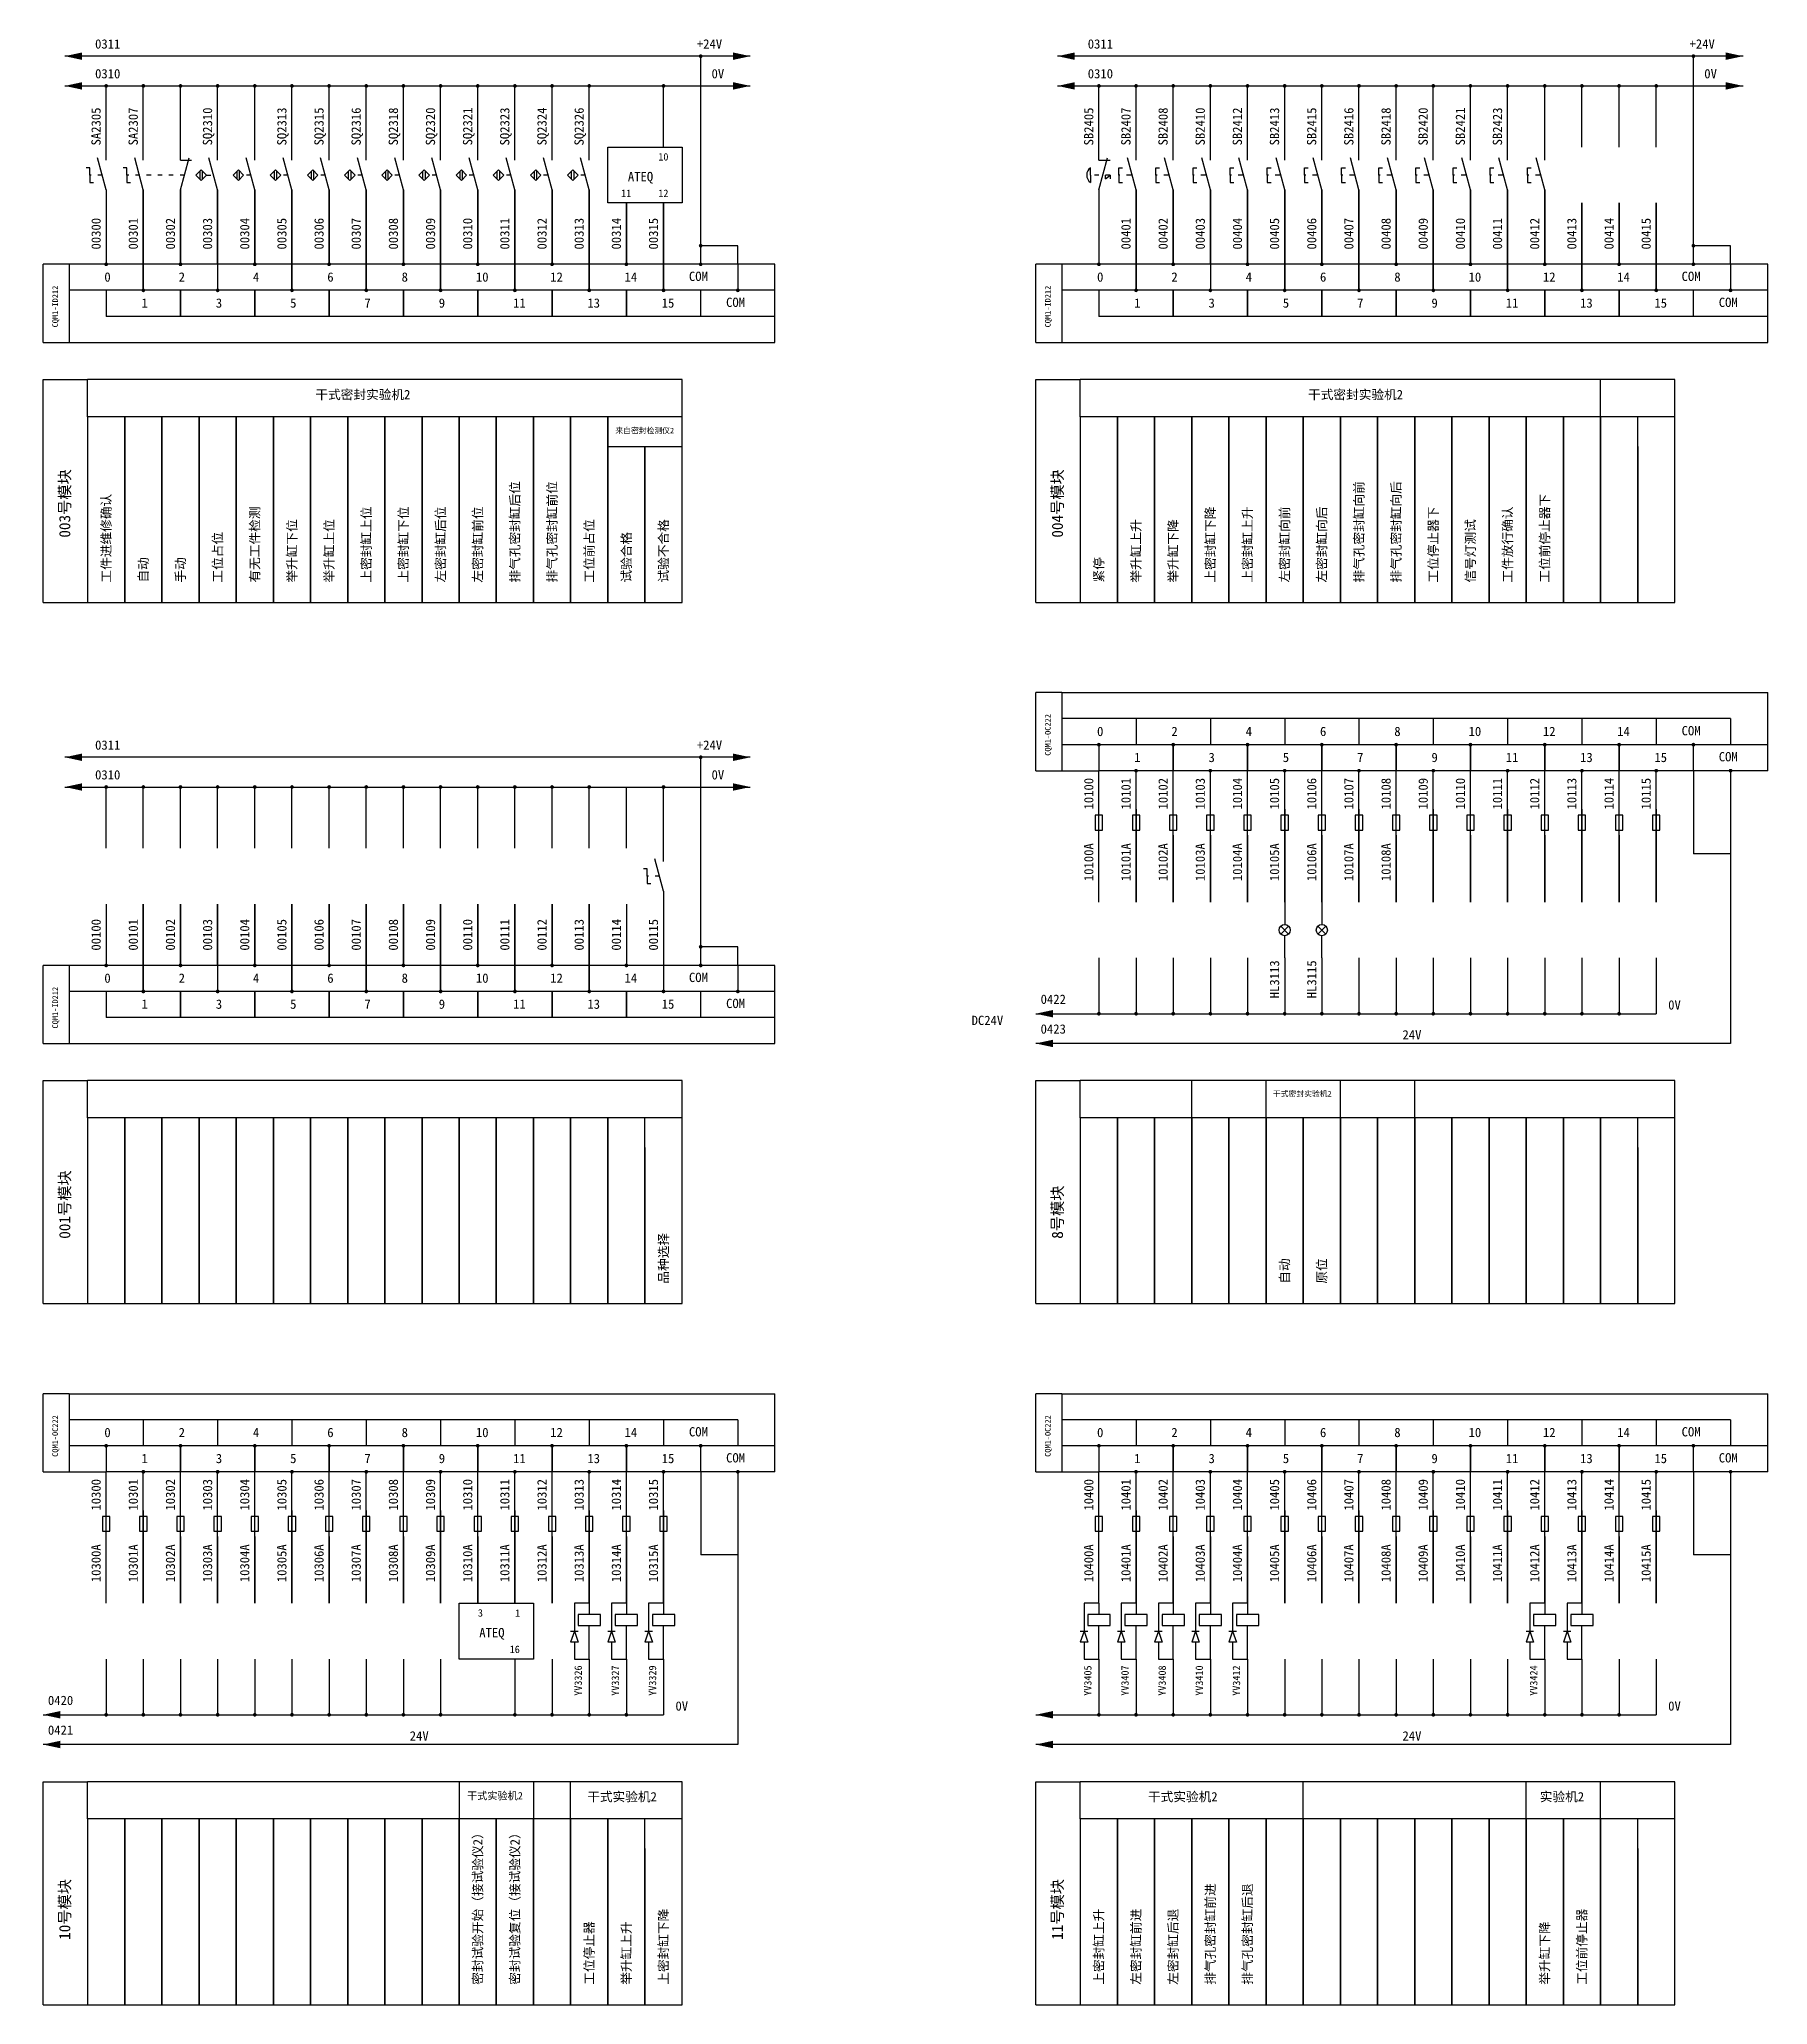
# Model space of a CAD drawing. Header units: millimetres. Extents: x 238 to 703, y -83 to 446.
import ezdxf

# ---------------------------------------------------------------- set-up
doc = ezdxf.new("R2010")
doc.units = ezdxf.units.MM
doc.header["$LTSCALE"] = 0.1
doc.linetypes.add('ACAD_ISO03W100', pattern=[30, 12, -18])

msp = doc.modelspace()

# ---------------------------------------------------------------- texts
for s, insert, char_height, width, attachment_point in [('0311', (252.81, 446.3), 2.5, 9.9722, 1), ('+24V', (414.77, 446.3), 2.5, 12.3, 1), ('0311', (519.97, 446.3), 2.5, 9.9722, 1), ('+24V', (681.93, 446.3), 2.5, 12.3, 1), ('0310', (252.81, 438.3), 2.5, 9.9722, 1), ('0V', (418.73, 438.3), 2.5, 9.9722, 1), ('0310', (519.97, 438.3), 2.5, 9.9722, 1), ('0V', (685.9, 438.3), 2.5, 9.9722, 1), ('0', (255.31, 383.59), 2.5, 4.2197, 1), ('2', (275.31, 383.59), 2.5, 4.2197, 1), ('4', (295.31, 383.59), 2.5, 4.2197, 1), ('6', (315.31, 383.59), 2.5, 4.2197, 1), ('8', (335.31, 383.59), 2.5, 4.2197, 1), ('10', (355.31, 383.59), 2.5, 4.2197, 1), ('12', (375.31, 383.59), 2.5, 4.2197, 1), ('14', (395.31, 383.59), 2.5, 4.2197, 1), ('COM', (412.64, 383.78), 2.5, 10.875, 1), ('0', (522.47, 383.59), 2.5, 4.2197, 1), ('2', (542.47, 383.59), 2.5, 4.2197, 1), ('4', (562.47, 383.59), 2.5, 4.2197, 1), ('6', (582.47, 383.59), 2.5, 4.2197, 1), ('8', (602.47, 383.59), 2.5, 4.2197, 1), ('10', (622.47, 383.59), 2.5, 4.2197, 1), ('12', (642.47, 383.59), 2.5, 4.2197, 1), ('14', (662.47, 383.59), 2.5, 4.2197, 1), ('COM', (679.8, 383.78), 2.5, 10.875, 1), ('1', (265.31, 376.59), 2.5, 4.2197, 1), ('3', (285.31, 376.59), 2.5, 4.2197, 1), ('5', (305.31, 376.59), 2.5, 4.2197, 1), ('7', (325.31, 376.59), 2.5, 4.2197, 1), ('9', (345.31, 376.59), 2.5, 4.2197, 1), ('11', (365.31, 376.59), 2.5, 4.2197, 1), ('13', (385.31, 376.59), 2.5, 4.2197, 1), ('15', (405.31, 376.59), 2.5, 4.2197, 1), ('COM', (422.64, 376.78), 2.5, 10.875, 1), ('1', (532.47, 376.59), 2.5, 4.2197, 1), ('3', (552.47, 376.59), 2.5, 4.2197, 1), ('5', (572.47, 376.59), 2.5, 4.2197, 1), ('7', (592.47, 376.59), 2.5, 4.2197, 1), ('9', (612.47, 376.59), 2.5, 4.2197, 1), ('11', (632.47, 376.59), 2.5, 4.2197, 1), ('13', (652.47, 376.59), 2.5, 4.2197, 1), ('15', (672.47, 376.59), 2.5, 4.2197, 1), ('COM', (689.8, 376.78), 2.5, 10.875, 1), ('{\\fSimSun|b0|i0|c134|p54;干式密封实验机2}', (312.1, 351.97), 2.5, 30.5205, 1), ('{\\fSimSun|b0|i0|c134|p54;干式密封实验机2}', (579.26, 351.97), 2.5, 30.5205, 1), ('{\\fSimSun|b0|i0|c134|p54;来自密封检测仪2}', (392.84, 341.78), 1.5, 27.3519, 1), ('0', (522.47, 261.33), 2.5, 4.2197, 1), ('2', (542.47, 261.33), 2.5, 4.2197, 1), ('4', (562.47, 261.33), 2.5, 4.2197, 1), ('6', (582.47, 261.33), 2.5, 4.2197, 1), ('8', (602.47, 261.33), 2.5, 4.2197, 1), ('10', (622.47, 261.33), 2.5, 4.2197, 1), ('12', (642.47, 261.33), 2.5, 4.2197, 1), ('14', (662.47, 261.33), 2.5, 4.2197, 1), ('COM', (679.8, 261.52), 2.5, 10.875, 1), ('0311', (252.81, 257.66), 2.5, 9.9722, 1), ('+24V', (414.77, 257.66), 2.5, 12.3, 1), ('1', (532.47, 254.33), 2.5, 4.2197, 1), ('3', (552.47, 254.33), 2.5, 4.2197, 1), ('5', (572.47, 254.33), 2.5, 4.2197, 1), ('7', (592.47, 254.33), 2.5, 4.2197, 1), ('9', (612.47, 254.33), 2.5, 4.2197, 1), ('11', (632.47, 254.33), 2.5, 4.2197, 1), ('13', (652.47, 254.33), 2.5, 4.2197, 1), ('15', (672.47, 254.33), 2.5, 4.2197, 1), ('COM', (689.8, 254.52), 2.5, 10.875, 1), ('0310', (252.81, 249.66), 2.5, 9.9722, 1), ('0V', (418.73, 249.66), 2.5, 9.9722, 1), ('0', (255.31, 194.95), 2.5, 4.2197, 1), ('2', (275.31, 194.95), 2.5, 4.2197, 1), ('4', (295.31, 194.95), 2.5, 4.2197, 1), ('6', (315.31, 194.95), 2.5, 4.2197, 1), ('8', (335.31, 194.95), 2.5, 4.2197, 1), ('10', (355.31, 194.95), 2.5, 4.2197, 1), ('12', (375.31, 194.95), 2.5, 4.2197, 1), ('14', (395.31, 194.95), 2.5, 4.2197, 1), ('COM', (412.64, 195.14), 2.5, 10.875, 1), ('1', (265.31, 187.95), 2.5, 4.2197, 1), ('3', (285.31, 187.95), 2.5, 4.2197, 1), ('5', (305.31, 187.95), 2.5, 4.2197, 1), ('7', (325.31, 187.95), 2.5, 4.2197, 1), ('9', (345.31, 187.95), 2.5, 4.2197, 1), ('11', (365.31, 187.95), 2.5, 4.2197, 1), ('13', (385.31, 187.95), 2.5, 4.2197, 1), ('15', (405.31, 187.95), 2.5, 4.2197, 1), ('COM', (422.64, 188.14), 2.5, 10.875, 1), ('0422', (507.29, 186.72), 2.5, 9.9722, 7), ('0V', (676.18, 185.2), 2.5, 9.9722, 7), ('\\pt7.5;DC24V', (488.72, 181.04), 2.5, 16.3929, 7), ('0423', (507.29, 178.72), 2.5, 9.9722, 7), ('24V', (604.67, 177.2), 2.5, 9.9722, 7), ('{\\fSimSun|b0|i0|c134|p54;\\H0.6x;干式密封实验机2}', (569.81, 163.34), 2.5, 30.5205, 1), ('0', (255.31, 72.7), 2.5, 4.2197, 1), ('2', (275.31, 72.7), 2.5, 4.2197, 1), ('4', (295.31, 72.7), 2.5, 4.2197, 1), ('6', (315.31, 72.7), 2.5, 4.2197, 1), ('8', (335.31, 72.7), 2.5, 4.2197, 1), ('10', (355.31, 72.7), 2.5, 4.2197, 1), ('12', (375.31, 72.7), 2.5, 4.2197, 1), ('14', (395.31, 72.7), 2.5, 4.2197, 1), ('COM', (412.64, 72.88), 2.5, 10.875, 1), ('0', (522.47, 72.7), 2.5, 4.2197, 1), ('2', (542.47, 72.7), 2.5, 4.2197, 1), ('4', (562.47, 72.7), 2.5, 4.2197, 1), ('6', (582.47, 72.7), 2.5, 4.2197, 1), ('8', (602.47, 72.7), 2.5, 4.2197, 1), ('10', (622.47, 72.7), 2.5, 4.2197, 1), ('12', (642.47, 72.7), 2.5, 4.2197, 1), ('14', (662.47, 72.7), 2.5, 4.2197, 1), ('COM', (679.8, 72.88), 2.5, 10.875, 1), ('1', (265.31, 65.7), 2.5, 4.2197, 1), ('3', (285.31, 65.7), 2.5, 4.2197, 1), ('5', (305.31, 65.7), 2.5, 4.2197, 1), ('7', (325.31, 65.7), 2.5, 4.2197, 1), ('9', (345.31, 65.7), 2.5, 4.2197, 1), ('11', (365.31, 65.7), 2.5, 4.2197, 1), ('13', (385.31, 65.7), 2.5, 4.2197, 1), ('15', (405.31, 65.7), 2.5, 4.2197, 1), ('COM', (422.64, 65.88), 2.5, 10.875, 1), ('1', (532.47, 65.7), 2.5, 4.2197, 1), ('3', (552.47, 65.7), 2.5, 4.2197, 1), ('5', (572.47, 65.7), 2.5, 4.2197, 1), ('7', (592.47, 65.7), 2.5, 4.2197, 1), ('9', (612.47, 65.7), 2.5, 4.2197, 1), ('11', (632.47, 65.7), 2.5, 4.2197, 1), ('13', (652.47, 65.7), 2.5, 4.2197, 1), ('15', (672.47, 65.7), 2.5, 4.2197, 1), ('COM', (689.8, 65.88), 2.5, 10.875, 1), ('0420', (240.13, -1.92), 2.5, 9.9722, 7), ('0V', (409.01, -3.44), 2.5, 9.9722, 7), ('0V', (676.18, -3.44), 2.5, 9.9722, 7), ('0421', (240.13, -9.92), 2.5, 9.9722, 7), ('24V', (337.5, -11.44), 2.5, 9.9722, 7), ('24V', (604.67, -11.44), 2.5, 9.9722, 7), ('{\\fSimSun|b0|i0|c134|p54;干式实验机2}', (352.93, -25.3), 2, 30.5205, 1), ('{\\fSimSun|b0|i0|c134|p54;干式实验机2}', (385.26, -25.3), 2.5, 30.5205, 1), ('{\\fSimSun|b0|i0|c134|p54;干式实验机2}', (536.17, -25.3), 2.5, 30.5205, 1), ('{\\fSimSun|b0|i0|c134|p54;实验机2}', (641.63, -25.3), 2.5, 30.5205, 1)]:
    msp.add_mtext(s, dxfattribs=dict(insert=insert, char_height=char_height, width=width, attachment_point=attachment_point))
at = {"rotation": 90}
for s, insert, char_height, width, attachment_point in [('SA2305', (251.82, 417.74), 2.5, 21.9269, 1), ('SA2307', (261.82, 417.74), 2.5, 21.9269, 1), ('SQ2310', (281.82, 417.74), 2.5, 21.9269, 1), ('SQ2313', (301.82, 417.74), 2.5, 21.9269, 1), ('SQ2315', (311.82, 417.74), 2.5, 21.9269, 1), ('SQ2316', (321.82, 417.74), 2.5, 21.9269, 1), ('SQ2318', (331.82, 417.74), 2.5, 21.9269, 1), ('SQ2320', (341.82, 417.74), 2.5, 21.9269, 1), ('SQ2321', (351.82, 417.74), 2.5, 21.9269, 1), ('SQ2323', (361.82, 417.74), 2.5, 21.9269, 1), ('SQ2324', (371.82, 417.74), 2.5, 21.9269, 1), ('SQ2326', (381.82, 417.74), 2.5, 21.9269, 1), ('SB2405', (518.98, 417.74), 2.5, 21.9269, 1), ('SB2407', (528.98, 417.74), 2.5, 21.9269, 1), ('SB2408', (538.98, 417.74), 2.5, 21.9269, 1), ('SB2410', (548.98, 417.74), 2.5, 21.9269, 1), ('SB2412', (558.98, 417.74), 2.5, 21.9269, 1), ('SB2413', (568.98, 417.74), 2.5, 21.9269, 1), ('SB2415', (578.98, 417.74), 2.5, 21.9269, 1), ('SB2416', (588.98, 417.74), 2.5, 21.9269, 1), ('SB2418', (598.98, 417.74), 2.5, 21.9269, 1), ('SB2420', (608.98, 417.74), 2.5, 21.9269, 1), ('SB2421', (618.98, 417.74), 2.5, 21.9269, 1), ('SB2423', (628.98, 417.74), 2.5, 21.9269, 1), ('00300', (251.82, 389.74), 2.5, 21.9269, 1), ('00301', (261.82, 389.74), 2.5, 21.9269, 1), ('00302', (271.82, 389.74), 2.5, 21.9269, 1), ('00303', (281.82, 389.74), 2.5, 21.9269, 1), ('00304', (291.82, 389.74), 2.5, 21.9269, 1), ('00305', (301.82, 389.74), 2.5, 21.9269, 1), ('00306', (311.82, 389.74), 2.5, 21.9269, 1), ('00307', (321.82, 389.74), 2.5, 21.9269, 1), ('00308', (331.82, 389.74), 2.5, 21.9269, 1), ('00309', (341.82, 389.74), 2.5, 21.9269, 1), ('00310', (351.82, 389.74), 2.5, 21.9269, 1), ('00311', (361.82, 389.74), 2.5, 21.9269, 1), ('00312', (371.82, 389.74), 2.5, 21.9269, 1), ('00313', (381.82, 389.74), 2.5, 21.9269, 1), ('00314', (391.82, 389.74), 2.5, 21.9269, 1), ('00315', (401.82, 389.74), 2.5, 21.9269, 1), ('00401', (528.98, 389.74), 2.5, 21.9269, 1), ('00402', (538.98, 389.74), 2.5, 21.9269, 1), ('00403', (548.98, 389.74), 2.5, 21.9269, 1), ('00404', (558.98, 389.74), 2.5, 21.9269, 1), ('00405', (568.98, 389.74), 2.5, 21.9269, 1), ('00406', (578.98, 389.74), 2.5, 21.9269, 1), ('00407', (588.98, 389.74), 2.5, 21.9269, 1), ('00408', (598.98, 389.74), 2.5, 21.9269, 1), ('00409', (608.98, 389.74), 2.5, 21.9269, 1), ('00410', (618.98, 389.74), 2.5, 21.9269, 1), ('00411', (628.98, 389.74), 2.5, 21.9269, 1), ('00412', (638.98, 389.74), 2.5, 21.9269, 1), ('00413', (648.98, 389.74), 2.5, 21.9269, 1), ('00414', (658.98, 389.74), 2.5, 21.9269, 1), ('00415', (668.98, 389.74), 2.5, 21.9269, 1), ('{\\H0.6x;CQM1-ID212}', (241.31, 368.78), 2.5, 13.9268, 1), ('{\\H0.6x;CQM1-ID212}', (508.47, 368.78), 2.5, 13.9268, 1), ('003{\\fSimSun|b0|i0|c134|p54;号模块}', (243.14, 312.21), 3, 30.9, 1), ('004{\\fSimSun|b0|i0|c134|p54;号模块}', (510.3, 312.21), 3, 30.9, 1), ('{\\fSimSun|b0|i0|c134|p54;工件进维修确认}', (254.54, 300.13), 2.5, 25.7811, 1), ('{\\fSimSun|b0|i0|c134|p54;排气孔密封缸后位}', (364.54, 300.13), 2.5, 28.5, 1), ('\\pt25;{\\fSimSun|b0|i0|c134|p54;排气孔密封缸前位}', (374.54, 300.13), 2.5, 28.2727, 1), ('{\\fSimSun|b0|i0|c134|p54;排气孔密封缸向前}', (591.7, 300.13), 2.5, 29.0626, 1), ('{\\fSimSun|b0|i0|c134|p54;排气孔密封缸向后}', (601.7, 300.13), 2.5, 28.4444, 1), ('\\pt25;{\\fSimSun|b0|i0|c134|p54;工位前停止器下}', (641.7, 300.13), 2.5, 28.2727, 1), ('{\\fSimSun|b0|i0|c134|p54;有无工件检测}', (294.54, 300.13), 2.5, 25.7811, 1), ('{\\fSimSun|b0|i0|c134|p54;上密封缸上位}', (324.54, 300.13), 2.5, 25.7811, 1), ('{\\fSimSun|b0|i0|c134|p54;上密封缸下位}', (334.54, 300.13), 2.5, 25.7811, 1), ('{\\fSimSun|b0|i0|c134|p54;左密封缸后位}', (344.54, 300.13), 2.5, 25.7811, 1), ('{\\fSimSun|b0|i0|c134|p54;左密封缸前位}', (354.54, 300.13), 2.5, 25.7811, 1), ('{\\fSimSun|b0|i0|c134|p54;上密封缸下降}', (551.7, 300.13), 2.5, 25.7811, 1), ('{\\fSimSun|b0|i0|c134|p54;上密封缸上升}', (561.7, 300.13), 2.5, 25.7811, 1), ('{\\fSimSun|b0|i0|c134|p54;左密封缸向前}', (571.7, 300.13), 2.5, 25.7811, 1), ('{\\fSimSun|b0|i0|c134|p54;左密封缸向后}', (581.7, 300.13), 2.5, 25.7811, 1), ('{\\fSimSun|b0|i0|c134|p54;工位停止器下}', (611.7, 300.13), 2.5, 25.7811, 1), ('{\\fSimSun|b0|i0|c134|p54;工件放行确认}', (631.7, 300.13), 2.5, 28.5, 1), ('{\\fSimSun|b0|i0|c134|p54;工位占位}', (284.54, 300.13), 2.5, 25.7811, 1), ('{\\fSimSun|b0|i0|c134|p54;举升缸下位}', (304.54, 300.13), 2.5, 25.7811, 1), ('{\\fSimSun|b0|i0|c134|p54;举升缸上位}', (314.54, 300.13), 2.5, 25.7811, 1), ('{\\fSimSun|b0|i0|c134|p54;工位前占位}', (384.54, 300.13), 2.5, 25.7811, 1), ('{\\fSimSun|b0|i0|c134|p54;试验合格}', (394.54, 300.13), 2.5, 25.7811, 1), ('{\\fSimSun|b0|i0|c134|p54;试验不合格}', (404.54, 300.13), 2.5, 25.7811, 1), ('{\\fSimSun|b0|i0|c134|p54;举升缸上升}', (531.7, 300.13), 2.5, 25.7811, 1), ('{\\fSimSun|b0|i0|c134|p54;举升缸下降}', (541.7, 300.13), 2.5, 25.7811, 1), ('{\\fSimSun|b0|i0|c134|p54;信号灯测试}', (621.7, 300.13), 2.5, 25.7811, 1), ('{\\fSimSun|b0|i0|c134|p54;自动}', (264.54, 300.13), 2.5, 25.7811, 1), ('{\\fSimSun|b0|i0|c134|p54;手动}', (274.54, 300.13), 2.5, 25.7811, 1), ('{\\fSimSun|b0|i0|c134|p54;紧停}', (521.7, 300.13), 2.5, 25.7811, 1), ('{\\H0.6x;CQM1-OC222}', (508.47, 253.53), 2.5, 13.9268, 1), ('10100', (518.98, 247.57), 2.5, 21.9269, 3), ('10101', (528.98, 247.57), 2.5, 21.9269, 3), ('10102', (538.98, 247.57), 2.5, 21.9269, 3), ('10103', (548.98, 247.57), 2.5, 21.9269, 3), ('10104', (558.98, 247.57), 2.5, 21.9269, 3), ('10105', (568.98, 247.57), 2.5, 21.9269, 3), ('10106', (578.98, 247.57), 2.5, 21.9269, 3), ('10107', (588.98, 247.57), 2.5, 21.9269, 3), ('10108', (598.98, 247.57), 2.5, 21.9269, 3), ('10109', (608.98, 247.57), 2.5, 21.9269, 3), ('10110', (618.98, 247.57), 2.5, 21.9269, 3), ('10111', (628.98, 247.57), 2.5, 21.9269, 3), ('10112', (638.98, 247.57), 2.5, 21.9269, 3), ('10113', (648.98, 247.57), 2.5, 21.9269, 3), ('10114', (658.98, 247.57), 2.5, 21.9269, 3), ('10115', (668.98, 247.57), 2.5, 21.9269, 3), ('10100A', (518.98, 230), 2.5, 21.9269, 3), ('10101A', (528.98, 230), 2.5, 21.9269, 3), ('10102A', (538.98, 230), 2.5, 21.9269, 3), ('10103A', (548.98, 230), 2.5, 21.9269, 3), ('10104A', (558.98, 230), 2.5, 21.9269, 3), ('10105A', (568.98, 230), 2.5, 21.9269, 3), ('10106A', (578.98, 230), 2.5, 21.9269, 3), ('10107A', (588.98, 230), 2.5, 21.9269, 3), ('10108A', (598.98, 230), 2.5, 21.9269, 3), ('00100', (251.82, 201.1), 2.5, 21.9269, 1), ('00101', (261.82, 201.1), 2.5, 21.9269, 1), ('00102', (271.82, 201.1), 2.5, 21.9269, 1), ('00103', (281.82, 201.1), 2.5, 21.9269, 1), ('00104', (291.82, 201.1), 2.5, 21.9269, 1), ('00105', (301.82, 201.1), 2.5, 21.9269, 1), ('00106', (311.82, 201.1), 2.5, 21.9269, 1), ('00107', (321.82, 201.1), 2.5, 21.9269, 1), ('00108', (331.82, 201.1), 2.5, 21.9269, 1), ('00109', (341.82, 201.1), 2.5, 21.9269, 1), ('00110', (351.82, 201.1), 2.5, 21.9269, 1), ('00111', (361.82, 201.1), 2.5, 21.9269, 1), ('00112', (371.82, 201.1), 2.5, 21.9269, 1), ('00113', (381.82, 201.1), 2.5, 21.9269, 1), ('00114', (391.82, 201.1), 2.5, 21.9269, 1), ('00115', (401.82, 201.1), 2.5, 21.9269, 1), ('HL3113', (568.98, 198.48), 2.5, 21.9269, 3), ('HL3115', (578.98, 198.48), 2.5, 21.9269, 3), ('{\\H0.6x;CQM1-ID212}', (241.31, 180.14), 2.5, 13.9268, 1), ('001{\\fSimSun|b0|i0|c134|p54;号模块}', (243.14, 123.57), 3, 30.9, 1), ('8{\\fSimSun|b0|i0|c134|p54;号模块}', (510.3, 123.57), 3, 30.9, 1), ('{\\fSimSun|b0|i0|c134|p54;品种选择}', (404.54, 111.49), 2.5, 25.7811, 1), ('{\\fSimSun|b0|i0|c134|p54;自动}', (571.7, 111.49), 2.5, 44.6311, 1), ('{\\fSimSun|b0|i0|c134|p54;原位}', (581.7, 111.49), 2.5, 44.6311, 1), ('{\\H0.6x;CQM1-OC222}', (241.31, 64.89), 2.5, 13.9268, 1), ('{\\H0.6x;CQM1-OC222}', (508.47, 64.89), 2.5, 13.9268, 1), ('10300', (251.82, 58.93), 2.5, 21.9269, 3), ('10301', (261.82, 58.93), 2.5, 21.9269, 3), ('10302', (271.82, 58.93), 2.5, 21.9269, 3), ('10303', (281.82, 58.93), 2.5, 21.9269, 3), ('10304', (291.82, 58.93), 2.5, 21.9269, 3), ('10305', (301.82, 58.93), 2.5, 21.9269, 3), ('10306', (311.82, 58.93), 2.5, 21.9269, 3), ('10307', (321.82, 58.93), 2.5, 21.9269, 3), ('10308', (331.82, 58.93), 2.5, 21.9269, 3), ('10309', (341.82, 58.93), 2.5, 21.9269, 3), ('10310', (351.82, 58.93), 2.5, 21.9269, 3), ('10311', (361.82, 58.93), 2.5, 21.9269, 3), ('10312', (371.82, 58.93), 2.5, 21.9269, 3), ('10313', (381.82, 58.93), 2.5, 21.9269, 3), ('10314', (391.82, 58.93), 2.5, 21.9269, 3), ('10315', (401.82, 58.93), 2.5, 21.9269, 3), ('10400', (518.98, 58.93), 2.5, 21.9269, 3), ('10401', (528.98, 58.93), 2.5, 21.9269, 3), ('10402', (538.98, 58.93), 2.5, 21.9269, 3), ('10403', (548.98, 58.93), 2.5, 21.9269, 3), ('10404', (558.98, 58.93), 2.5, 21.9269, 3), ('10405', (568.98, 58.93), 2.5, 21.9269, 3), ('10406', (578.98, 58.93), 2.5, 21.9269, 3), ('10407', (588.98, 58.93), 2.5, 21.9269, 3), ('10408', (598.98, 58.93), 2.5, 21.9269, 3), ('10409', (608.98, 58.93), 2.5, 21.9269, 3), ('10410', (618.98, 58.93), 2.5, 21.9269, 3), ('10411', (628.98, 58.93), 2.5, 21.9269, 3), ('10412', (638.98, 58.93), 2.5, 21.9269, 3), ('10413', (648.98, 58.93), 2.5, 21.9269, 3), ('10414', (658.98, 58.93), 2.5, 21.9269, 3), ('10415', (668.98, 58.93), 2.5, 21.9269, 3), ('10300A', (251.82, 41.36), 2.5, 21.9269, 3), ('10301A', (261.82, 41.36), 2.5, 21.9269, 3), ('10302A', (271.82, 41.36), 2.5, 21.9269, 3), ('10303A', (281.82, 41.36), 2.5, 21.9269, 3), ('10304A', (291.82, 41.36), 2.5, 21.9269, 3), ('10305A', (301.82, 41.36), 2.5, 21.9269, 3), ('10306A', (311.82, 41.36), 2.5, 21.9269, 3), ('10307A', (321.82, 41.36), 2.5, 21.9269, 3), ('10308A', (331.82, 41.36), 2.5, 21.9269, 3), ('10309A', (341.82, 41.36), 2.5, 21.9269, 3), ('10310A', (351.82, 41.36), 2.5, 21.9269, 3), ('10311A', (361.82, 41.36), 2.5, 21.9269, 3), ('10312A', (371.82, 41.36), 2.5, 21.9269, 3), ('10313A', (381.82, 41.36), 2.5, 21.9269, 3), ('10314A', (391.82, 41.36), 2.5, 21.9269, 3), ('10315A', (401.82, 41.36), 2.5, 21.9269, 3), ('10400A', (518.98, 41.36), 2.5, 21.9269, 3), ('10401A', (528.98, 41.36), 2.5, 21.9269, 3), ('10402A', (538.98, 41.36), 2.5, 21.9269, 3), ('10403A', (548.98, 41.36), 2.5, 21.9269, 3), ('10404A', (558.98, 41.36), 2.5, 21.9269, 3), ('10405A', (568.98, 41.36), 2.5, 21.9269, 3), ('10406A', (578.98, 41.36), 2.5, 21.9269, 3), ('10407A', (588.98, 41.36), 2.5, 21.9269, 3), ('10408A', (598.98, 41.36), 2.5, 21.9269, 3), ('10409A', (608.98, 41.36), 2.5, 21.9269, 3), ('10410A', (618.98, 41.36), 2.5, 21.9269, 3), ('10411A', (628.98, 41.36), 2.5, 21.9269, 3), ('10412A', (638.98, 41.36), 2.5, 21.9269, 3), ('10413A', (648.98, 41.36), 2.5, 21.9269, 3), ('10414A', (658.98, 41.36), 2.5, 21.9269, 3), ('10415A', (668.98, 41.36), 2.5, 21.9269, 3), ('{\\H0.8x;YV3326}', (381.82, 8.77), 2.5, 21.9269, 3), ('{\\H0.8x;YV3327}', (391.82, 8.77), 2.5, 21.9269, 3), ('{\\H0.8x;YV3329}', (401.82, 8.77), 2.5, 21.9269, 3), ('{\\H0.8x;YV3405}', (518.98, 8.77), 2.5, 21.9269, 3), ('{\\H0.8x;YV3407}', (528.98, 8.77), 2.5, 21.9269, 3), ('{\\H0.8x;YV3408}', (538.98, 8.77), 2.5, 21.9269, 3), ('{\\H0.8x;YV3410}', (548.98, 8.77), 2.5, 21.9269, 3), ('{\\H0.8x;YV3412}', (558.98, 8.77), 2.5, 21.9269, 3), ('{\\H0.8x;YV3424}', (638.98, 8.77), 2.5, 21.9269, 3), ('{\\fSimSun|b0|i0|c134|p54;密封试验开始（接试验仪2）}', (354.54, -77.15), 2.5, 44.6311, 1), ('{\\fSimSun|b0|i0|c134|p54;密封试验复位（接试验仪2）}', (364.54, -77.15), 2.5, 44.6311, 1), ('10{\\fSimSun|b0|i0|c134|p54;号模块}', (243.14, -65.07), 3, 30.9, 1), ('11{\\fSimSun|b0|i0|c134|p54;号模块}', (510.3, -65.07), 3, 30.9, 1), ('{\\fSimSun|b0|i0|c134|p54;排气孔密封缸前进}', (551.7, -77.15), 2.5, 44.6311, 1), ('{\\fSimSun|b0|i0|c134|p54;排气孔密封缸后退}', (561.7, -77.15), 2.5, 44.6311, 1), ('{\\fSimSun|b0|i0|c134|p54;上密封缸下降}', (404.54, -77.15), 2.5, 44.6311, 1), ('{\\fSimSun|b0|i0|c134|p54;上密封缸上升}', (521.7, -77.15), 2.5, 44.6311, 1), ('{\\fSimSun|b0|i0|c134|p54;左密封缸前进}', (531.7, -77.15), 2.5, 44.6311, 1), ('{\\fSimSun|b0|i0|c134|p54;左密封缸后退}', (541.7, -77.15), 2.5, 44.6311, 1), ('{\\fSimSun|b0|i0|c134|p54;工位前停止器}', (651.7, -77.15), 2.5, 44.6311, 1), ('{\\fSimSun|b0|i0|c134|p54;工位停止器}', (384.54, -77.15), 2.5, 44.6311, 1), ('{\\fSimSun|b0|i0|c134|p54;举升缸上升}', (394.54, -77.15), 2.5, 44.6311, 1), ('{\\fSimSun|b0|i0|c134|p54;举升缸下降}', (641.7, -77.15), 2.5, 44.6311, 1)]:
    msp.add_mtext(s, dxfattribs=dict(at, insert=insert, char_height=char_height, width=width, attachment_point=attachment_point))
at = {"color": 1}
for s, insert, char_height, width, attachment_point in [('10', (404.4, 413.65), 2, 4.2197, 7), ('ATEQ', (396.21, 410.62), 2.5, 10.875, 1), ('11', (394.4, 405.87), 2, 4.2197, 1), ('12', (404.4, 405.87), 2, 4.2197, 1), ('3', (357.21, 21.87), 2, 4.2197, 9), ('1', (367.21, 21.87), 2, 4.2197, 9), ('ATEQ', (356.21, 18.85), 2.5, 10.875, 1), ('16', (364.4, 14.1), 2, 4.2197, 1)]:
    msp.add_mtext(s, dxfattribs=dict(at, insert=insert, char_height=char_height, width=width, attachment_point=attachment_point))

# ---------------------------------------------------------------- linework, layer by layer
for p, q in [((429.16, 441.76), (244.67, 441.76)), ((415.8, 433.76), (415.8, 441.76)), ((696.33, 441.76), (511.84, 441.76)), ((682.97, 433.76), (682.97, 441.76)), ((244.67, 433.76), (429.16, 433.76)), ((255.8, 413.76), (255.8, 433.76)), ((265.8, 413.76), (265.8, 433.76)), ((275.8, 413.76), (275.8, 433.76)), ((285.8, 413.76), (285.8, 433.76)), ((295.8, 413.76), (295.8, 433.76)), ((305.8, 413.76), (305.8, 433.76)), ((315.8, 413.76), (315.8, 433.76)), ((325.8, 413.76), (325.8, 433.76)), ((335.8, 413.76), (335.8, 433.76)), ((345.8, 413.76), (345.8, 433.76)), ((355.8, 413.76), (355.8, 433.76)), ((365.8, 413.76), (365.8, 433.76)), ((375.8, 413.76), (375.8, 433.76)), ((385.8, 413.76), (385.8, 433.76)), ((405.8, 417.26), (405.8, 433.76)), ((415.8, 385.76), (415.8, 433.76)), ((511.84, 433.76), (696.33, 433.76)), ((522.97, 413.76), (522.97, 433.76)), ((532.97, 413.76), (532.97, 433.76)), ((542.97, 413.76), (542.97, 433.76)), ((552.97, 413.76), (552.97, 433.76)), ((562.97, 413.76), (562.97, 433.76)), ((572.97, 413.76), (572.97, 433.76)), ((582.97, 413.76), (582.97, 433.76)), ((592.97, 413.76), (592.97, 433.76)), ((602.97, 413.76), (602.97, 433.76)), ((612.97, 413.76), (612.97, 433.76)), ((622.97, 413.76), (622.97, 433.76)), ((632.97, 413.76), (632.97, 433.76)), ((642.97, 413.76), (642.97, 433.76)), ((652.97, 417.26), (652.97, 433.76)), ((662.97, 417.26), (662.97, 433.76)), ((672.97, 417.26), (672.97, 433.76)), ((682.97, 385.76), (682.97, 433.76)), ((255.8, 405.76), (253.47, 414.45)), ((265.8, 405.76), (263.47, 414.45)), ((275.8, 405.76), (278.13, 414.45)), ((275.8, 413.76), (278.8, 413.76)), ((285.8, 405.76), (283.47, 414.45)), ((295.8, 405.76), (293.47, 414.45)), ((305.8, 405.76), (303.47, 414.45)), ((315.8, 405.76), (313.47, 414.45)), ((325.8, 405.76), (323.47, 414.45)), ((335.8, 405.76), (333.47, 414.45)), ((345.8, 405.76), (343.47, 414.45)), ((355.8, 405.76), (353.47, 414.45)), ((365.8, 405.76), (363.47, 414.45)), ((375.8, 405.76), (373.47, 414.45)), ((385.8, 405.76), (383.47, 414.45)), ((522.97, 405.76), (525.29, 414.45)), ((522.97, 413.76), (525.97, 413.76)), ((532.97, 405.76), (530.64, 414.45)), ((542.97, 405.76), (540.64, 414.45)), ((552.97, 405.76), (550.64, 414.45)), ((562.97, 405.76), (560.64, 414.45)), ((572.97, 405.76), (570.64, 414.45)), ((582.97, 405.76), (580.64, 414.45)), ((592.97, 405.76), (590.64, 414.45)), ((602.97, 405.76), (600.64, 414.45)), ((612.97, 405.76), (610.64, 414.45)), ((622.97, 405.76), (620.64, 414.45)), ((632.97, 405.76), (630.64, 414.45)), ((642.97, 405.76), (640.64, 414.45)), ((251.39, 411.76), (250.39, 411.76)), ((251.39, 409.76), (251.39, 411.76)), ((251.39, 409.76), (251.39, 407.76)), ((251.39, 407.76), (252.39, 407.76)), ((261.39, 411.76), (260.39, 411.76)), ((261.39, 409.76), (261.39, 411.76)), ((261.39, 409.76), (261.39, 407.76)), ((261.39, 407.76), (262.39, 407.76)), ((279.97, 409.76), (281.39, 411.17)), ((281.39, 408.35), (279.97, 409.76)), ((281.06, 408.67), (281.06, 410.85)), ((281.39, 411.17), (282.8, 409.76)), ((282.8, 409.76), (281.39, 408.35)), ((281.72, 408.67), (281.72, 410.85)), ((289.97, 409.76), (291.39, 411.17)), ((291.39, 408.35), (289.97, 409.76)), ((291.06, 408.67), (291.06, 410.85)), ((291.39, 411.17), (292.8, 409.76)), ((292.8, 409.76), (291.39, 408.35)), ((291.72, 408.67), (291.72, 410.85)), ((299.97, 409.76), (301.39, 411.17)), ((301.39, 408.35), (299.97, 409.76)), ((301.06, 408.67), (301.06, 410.85)), ((301.39, 411.17), (302.8, 409.76)), ((302.8, 409.76), (301.39, 408.35)), ((301.72, 408.67), (301.72, 410.85)), ((309.97, 409.76), (311.39, 411.17)), ((311.39, 408.35), (309.97, 409.76)), ((311.06, 408.67), (311.06, 410.85)), ((311.39, 411.17), (312.8, 409.76)), ((312.8, 409.76), (311.39, 408.35)), ((311.72, 408.67), (311.72, 410.85)), ((319.97, 409.76), (321.39, 411.17)), ((321.39, 408.35), (319.97, 409.76)), ((321.06, 408.67), (321.06, 410.85)), ((321.39, 411.17), (322.8, 409.76)), ((322.8, 409.76), (321.39, 408.35)), ((321.72, 408.67), (321.72, 410.85)), ((329.97, 409.76), (331.39, 411.17)), ((331.39, 408.35), (329.97, 409.76)), ((331.06, 408.67), (331.06, 410.85)), ((331.39, 411.17), (332.8, 409.76)), ((332.8, 409.76), (331.39, 408.35)), ((331.72, 408.67), (331.72, 410.85)), ((339.97, 409.76), (341.39, 411.17)), ((341.39, 408.35), (339.97, 409.76)), ((341.06, 408.67), (341.06, 410.85)), ((341.39, 411.17), (342.8, 409.76)), ((342.8, 409.76), (341.39, 408.35)), ((341.72, 408.67), (341.72, 410.85)), ((349.97, 409.76), (351.39, 411.17)), ((351.39, 408.35), (349.97, 409.76)), ((351.06, 408.67), (351.06, 410.85)), ((351.39, 411.17), (352.8, 409.76)), ((352.8, 409.76), (351.39, 408.35)), ((351.72, 408.67), (351.72, 410.85)), ((359.97, 409.76), (361.39, 411.17)), ((361.39, 408.35), (359.97, 409.76)), ((361.06, 408.67), (361.06, 410.85)), ((361.39, 411.17), (362.8, 409.76)), ((362.8, 409.76), (361.39, 408.35)), ((361.72, 408.67), (361.72, 410.85)), ((369.97, 409.76), (371.39, 411.17)), ((371.39, 408.35), (369.97, 409.76)), ((371.06, 408.67), (371.06, 410.85)), ((371.39, 411.17), (372.8, 409.76)), ((372.8, 409.76), (371.39, 408.35)), ((371.72, 408.67), (371.72, 410.85)), ((379.97, 409.76), (381.39, 411.17)), ((381.39, 408.35), (379.97, 409.76)), ((381.06, 408.67), (381.06, 410.85)), ((381.39, 411.17), (382.8, 409.76)), ((382.8, 409.76), (381.39, 408.35)), ((381.72, 408.67), (381.72, 410.85)), ((520.69, 409.76), (520.69, 411.76)), ((520.69, 409.76), (520.69, 407.76)), ((524.77, 408.76), (524.77, 409.76)), ((524.77, 408.76), (525.97, 409.76)), ((525.97, 409.76), (525.97, 408.76)), ((528.3, 409.76), (528.3, 411.76)), ((528.3, 411.76), (529.3, 411.76)), ((528.3, 409.76), (528.3, 407.76)), ((528.3, 407.76), (529.3, 407.76)), ((538.3, 411.76), (539.3, 411.76)), ((538.3, 409.76), (538.3, 411.76)), ((538.3, 409.76), (538.3, 407.76)), ((538.3, 407.76), (539.3, 407.76)), ((548.3, 411.76), (549.3, 411.76)), ((548.3, 409.76), (548.3, 411.76)), ((548.3, 409.76), (548.3, 407.76)), ((548.3, 407.76), (549.3, 407.76)), ((558.3, 411.76), (559.3, 411.76)), ((558.3, 409.76), (558.3, 411.76)), ((558.3, 409.76), (558.3, 407.76)), ((558.3, 407.76), (559.3, 407.76)), ((568.3, 411.76), (569.3, 411.76)), ((568.3, 409.76), (568.3, 411.76)), ((568.3, 409.76), (568.3, 407.76)), ((568.3, 407.76), (569.3, 407.76)), ((578.3, 411.76), (579.3, 411.76)), ((578.3, 409.76), (578.3, 411.76)), ((578.3, 409.76), (578.3, 407.76)), ((578.3, 407.76), (579.3, 407.76)), ((588.3, 411.76), (589.3, 411.76)), ((588.3, 409.76), (588.3, 411.76)), ((588.3, 409.76), (588.3, 407.76)), ((588.3, 407.76), (589.3, 407.76)), ((598.3, 411.76), (599.3, 411.76)), ((598.3, 409.76), (598.3, 411.76)), ((598.3, 409.76), (598.3, 407.76)), ((598.3, 407.76), (599.3, 407.76)), ((608.3, 411.76), (609.3, 411.76)), ((608.3, 409.76), (608.3, 411.76)), ((608.3, 409.76), (608.3, 407.76)), ((608.3, 407.76), (609.3, 407.76)), ((618.3, 411.76), (619.3, 411.76)), ((618.3, 409.76), (618.3, 411.76)), ((618.3, 409.76), (618.3, 407.76)), ((618.3, 407.76), (619.3, 407.76)), ((628.3, 411.76), (629.3, 411.76)), ((628.3, 409.76), (628.3, 411.76)), ((628.3, 409.76), (628.3, 407.76)), ((628.3, 407.76), (629.3, 407.76)), ((638.3, 411.76), (639.3, 411.76)), ((638.3, 409.76), (638.3, 411.76)), ((638.3, 409.76), (638.3, 407.76)), ((638.3, 407.76), (639.3, 407.76)), ((255.8, 405.76), (255.8, 385.76)), ((265.8, 405.76), (265.8, 378.76)), ((265.8, 378.76), (265.8, 405.76)), ((275.8, 405.76), (275.8, 385.76)), ((275.8, 385.76), (275.8, 405.76)), ((285.8, 405.76), (285.8, 385.76)), ((285.8, 385.76), (285.8, 405.76)), ((295.8, 405.76), (295.8, 385.76)), ((295.8, 385.76), (295.8, 405.76)), ((305.8, 405.76), (305.8, 378.76)), ((305.8, 378.76), (305.8, 405.76)), ((315.8, 405.76), (315.8, 385.76)), ((315.8, 385.76), (315.8, 405.76)), ((325.8, 405.76), (325.8, 378.76)), ((325.8, 378.76), (325.8, 405.76)), ((335.8, 405.76), (335.8, 385.76)), ((335.8, 385.76), (335.8, 405.76)), ((345.8, 405.76), (345.8, 378.76)), ((345.8, 378.76), (345.8, 405.76)), ((355.8, 405.76), (355.8, 385.76)), ((355.8, 385.76), (355.8, 405.76)), ((365.8, 405.76), (365.8, 378.76)), ((365.8, 378.76), (365.8, 405.76)), ((375.8, 405.76), (375.8, 385.76)), ((375.8, 385.76), (375.8, 405.76)), ((385.8, 405.76), (385.8, 378.76)), ((385.8, 378.76), (385.8, 405.76)), ((395.8, 402.26), (395.8, 385.76)), ((395.8, 385.76), (395.8, 402.26)), ((405.8, 402.26), (405.8, 378.76)), ((405.8, 378.76), (405.8, 402.26)), ((522.97, 405.76), (522.97, 385.76)), ((532.97, 378.76), (532.97, 405.76)), ((532.97, 405.76), (532.97, 378.76)), ((542.97, 385.76), (542.97, 405.76)), ((542.97, 405.76), (542.97, 385.76)), ((552.97, 385.76), (552.97, 405.76)), ((552.97, 405.76), (552.97, 385.76)), ((562.97, 385.76), (562.97, 405.76)), ((562.97, 405.76), (562.97, 385.76)), ((572.97, 378.76), (572.97, 405.76)), ((572.97, 405.76), (572.97, 378.76)), ((582.97, 385.76), (582.97, 405.76)), ((582.97, 405.76), (582.97, 385.76)), ((592.97, 378.76), (592.97, 405.76)), ((592.97, 405.76), (592.97, 378.76)), ((602.97, 385.76), (602.97, 405.76)), ((602.97, 405.76), (602.97, 385.76)), ((612.97, 378.76), (612.97, 405.76)), ((612.97, 405.76), (612.97, 378.76)), ((622.97, 385.76), (622.97, 405.76)), ((622.97, 405.76), (622.97, 385.76)), ((632.97, 378.76), (632.97, 405.76)), ((632.97, 405.76), (632.97, 378.76)), ((642.97, 385.76), (642.97, 405.76)), ((642.97, 405.76), (642.97, 385.76)), ((652.97, 378.76), (652.97, 402.26)), ((652.97, 402.26), (652.97, 378.76)), ((662.97, 385.76), (662.97, 402.26)), ((662.97, 402.26), (662.97, 385.76)), ((672.97, 378.76), (672.97, 402.26)), ((672.97, 402.26), (672.97, 378.76)), ((425.8, 390.76), (415.8, 390.76)), ((425.8, 385.76), (425.8, 390.76)), ((692.97, 390.76), (682.97, 390.76)), ((692.97, 385.76), (692.97, 390.76)), ((238.8, 364.76), (238.8, 385.76)), ((245.8, 385.76), (238.8, 385.76)), ((245.8, 385.76), (245.8, 364.76)), ((435.8, 385.76), (245.8, 385.76)), ((285.8, 385.76), (285.8, 378.76)), ((425.8, 385.76), (425.8, 378.76)), ((435.8, 378.76), (435.8, 385.76)), ((512.97, 385.76), (505.97, 385.76)), ((505.97, 364.76), (505.97, 385.76)), ((702.97, 385.76), (512.97, 385.76)), ((512.97, 385.76), (512.97, 364.76)), ((552.97, 385.76), (552.97, 378.76)), ((692.97, 385.76), (692.97, 378.76)), ((702.97, 378.76), (702.97, 385.76)), ((435.8, 378.76), (245.8, 378.76)), ((255.8, 378.76), (255.8, 371.76)), ((275.8, 371.76), (275.8, 378.76)), ((275.8, 378.76), (275.8, 371.76)), ((295.8, 371.76), (295.8, 378.76)), ((295.8, 378.76), (295.8, 371.76)), ((315.8, 371.76), (315.8, 378.76)), ((315.8, 378.76), (315.8, 371.76)), ((335.8, 371.76), (335.8, 378.76)), ((335.8, 378.76), (335.8, 371.76)), ((355.8, 371.76), (355.8, 378.76)), ((355.8, 378.76), (355.8, 371.76)), ((375.8, 371.76), (375.8, 378.76)), ((375.8, 378.76), (375.8, 371.76)), ((395.8, 371.76), (395.8, 378.76)), ((395.8, 378.76), (395.8, 371.76)), ((415.8, 371.76), (415.8, 378.76)), ((435.8, 371.76), (435.8, 378.76)), ((702.97, 378.76), (512.97, 378.76)), ((522.97, 378.76), (522.97, 371.76)), ((542.97, 378.76), (542.97, 371.76)), ((542.97, 371.76), (542.97, 378.76)), ((562.97, 378.76), (562.97, 371.76)), ((562.97, 371.76), (562.97, 378.76)), ((582.97, 378.76), (582.97, 371.76)), ((582.97, 371.76), (582.97, 378.76)), ((602.97, 378.76), (602.97, 371.76)), ((602.97, 371.76), (602.97, 378.76)), ((622.97, 378.76), (622.97, 371.76)), ((622.97, 371.76), (622.97, 378.76)), ((642.97, 378.76), (642.97, 371.76)), ((642.97, 371.76), (642.97, 378.76)), ((662.97, 378.76), (662.97, 371.76)), ((662.97, 371.76), (662.97, 378.76)), ((682.97, 371.76), (682.97, 378.76)), ((702.97, 371.76), (702.97, 378.76)), ((435.8, 371.76), (255.8, 371.76)), ((435.8, 364.76), (435.8, 371.76)), ((702.97, 371.76), (522.97, 371.76)), ((702.97, 364.76), (702.97, 371.76)), ((238.8, 364.76), (415.8, 364.76)), ((415.8, 364.76), (435.8, 364.76)), ((505.97, 364.76), (682.97, 364.76)), ((682.97, 364.76), (702.97, 364.76)), ((238.8, 294.76), (238.8, 354.76)), ((238.8, 354.76), (250.8, 354.76)), ((260.8, 354.76), (250.8, 354.76)), ((250.8, 344.76), (250.8, 354.76)), ((270.8, 354.76), (260.8, 354.76)), ((280.8, 354.76), (270.8, 354.76)), ((290.8, 354.76), (280.8, 354.76)), ((300.8, 354.76), (290.8, 354.76)), ((310.8, 354.76), (300.8, 354.76)), ((320.8, 354.76), (310.8, 354.76)), ((330.8, 354.76), (320.8, 354.76)), ((340.8, 354.76), (330.8, 354.76)), ((350.8, 354.76), (340.8, 354.76)), ((360.8, 354.76), (350.8, 354.76)), ((370.8, 354.76), (360.8, 354.76)), ((380.8, 354.76), (370.8, 354.76)), ((390.8, 354.76), (380.8, 354.76)), ((400.8, 354.76), (390.8, 354.76)), ((410.8, 354.76), (400.8, 354.76)), ((410.8, 344.76), (410.8, 354.76)), ((505.97, 354.76), (517.97, 354.76)), ((505.97, 294.76), (505.97, 354.76)), ((517.97, 344.76), (517.97, 354.76)), ((527.97, 354.76), (517.97, 354.76)), ((537.97, 354.76), (527.97, 354.76)), ((547.97, 354.76), (537.97, 354.76)), ((557.97, 354.76), (547.97, 354.76)), ((567.97, 354.76), (557.97, 354.76)), ((577.97, 354.76), (567.97, 354.76)), ((587.97, 354.76), (577.97, 354.76)), ((597.97, 354.76), (587.97, 354.76)), ((607.97, 354.76), (597.97, 354.76)), ((617.97, 354.76), (607.97, 354.76)), ((627.97, 354.76), (617.97, 354.76)), ((637.97, 354.76), (627.97, 354.76)), ((647.97, 354.76), (637.97, 354.76)), ((657.97, 354.76), (647.97, 354.76)), ((667.97, 354.76), (657.97, 354.76)), ((657.97, 344.76), (657.97, 354.76)), ((677.97, 354.76), (667.97, 354.76)), ((677.97, 344.76), (677.97, 354.76)), ((260.8, 344.76), (250.8, 344.76)), ((250.8, 344.76), (250.8, 294.76)), ((260.8, 294.76), (260.8, 344.76)), ((260.8, 344.76), (260.8, 294.76)), ((270.8, 344.76), (260.8, 344.76)), ((270.8, 294.76), (270.8, 344.76)), ((270.8, 344.76), (270.8, 294.76)), ((280.8, 344.76), (270.8, 344.76)), ((280.8, 294.76), (280.8, 344.76)), ((280.8, 344.76), (280.8, 294.76)), ((290.8, 344.76), (280.8, 344.76)), ((290.8, 294.76), (290.8, 344.76)), ((290.8, 344.76), (290.8, 294.76)), ((300.8, 344.76), (290.8, 344.76)), ((300.8, 294.76), (300.8, 344.76)), ((300.8, 344.76), (300.8, 294.76)), ((310.8, 344.76), (300.8, 344.76)), ((310.8, 294.76), (310.8, 344.76)), ((310.8, 344.76), (310.8, 294.76)), ((320.8, 344.76), (310.8, 344.76)), ((320.8, 294.76), (320.8, 344.76)), ((320.8, 344.76), (320.8, 294.76)), ((330.8, 344.76), (320.8, 344.76)), ((330.8, 294.76), (330.8, 344.76)), ((330.8, 344.76), (330.8, 294.76)), ((340.8, 344.76), (330.8, 344.76)), ((340.8, 294.76), (340.8, 344.76)), ((340.8, 344.76), (340.8, 294.76)), ((350.8, 344.76), (340.8, 344.76)), ((350.8, 294.76), (350.8, 344.76)), ((350.8, 344.76), (350.8, 294.76)), ((360.8, 344.76), (350.8, 344.76)), ((360.8, 294.76), (360.8, 344.76)), ((360.8, 344.76), (360.8, 294.76)), ((370.8, 344.76), (360.8, 344.76)), ((370.8, 294.76), (370.8, 344.76)), ((370.8, 344.76), (370.8, 294.76)), ((380.8, 344.76), (370.8, 344.76)), ((380.8, 294.76), (380.8, 344.76)), ((380.8, 344.76), (380.8, 294.76)), ((390.8, 344.76), (380.8, 344.76)), ((390.8, 294.76), (390.8, 344.76)), ((390.8, 344.76), (390.8, 294.76)), ((400.8, 344.76), (390.8, 344.76)), ((410.8, 344.76), (400.8, 344.76)), ((410.8, 294.76), (410.8, 344.76)), ((517.97, 344.76), (517.97, 294.76)), ((527.97, 344.76), (517.97, 344.76)), ((537.97, 344.76), (527.97, 344.76)), ((527.97, 344.76), (527.97, 294.76)), ((527.97, 294.76), (527.97, 344.76)), ((547.97, 344.76), (537.97, 344.76)), ((537.97, 344.76), (537.97, 294.76)), ((537.97, 294.76), (537.97, 344.76)), ((557.97, 344.76), (547.97, 344.76)), ((547.97, 344.76), (547.97, 294.76)), ((547.97, 294.76), (547.97, 344.76)), ((567.97, 344.76), (557.97, 344.76)), ((557.97, 344.76), (557.97, 294.76)), ((557.97, 294.76), (557.97, 344.76)), ((577.97, 344.76), (567.97, 344.76)), ((567.97, 344.76), (567.97, 294.76)), ((567.97, 294.76), (567.97, 344.76)), ((587.97, 344.76), (577.97, 344.76)), ((577.97, 344.76), (577.97, 294.76)), ((577.97, 294.76), (577.97, 344.76)), ((597.97, 344.76), (587.97, 344.76)), ((587.97, 344.76), (587.97, 294.76)), ((587.97, 294.76), (587.97, 344.76)), ((607.97, 344.76), (597.97, 344.76)), ((597.97, 344.76), (597.97, 294.76)), ((597.97, 294.76), (597.97, 344.76)), ((617.97, 344.76), (607.97, 344.76)), ((607.97, 344.76), (607.97, 294.76)), ((607.97, 294.76), (607.97, 344.76)), ((627.97, 344.76), (617.97, 344.76)), ((617.97, 344.76), (617.97, 294.76)), ((617.97, 294.76), (617.97, 344.76)), ((637.97, 344.76), (627.97, 344.76)), ((627.97, 344.76), (627.97, 294.76)), ((627.97, 294.76), (627.97, 344.76)), ((647.97, 344.76), (637.97, 344.76)), ((637.97, 344.76), (637.97, 294.76)), ((637.97, 294.76), (637.97, 344.76)), ((657.97, 344.76), (647.97, 344.76)), ((647.97, 344.76), (647.97, 294.76)), ((647.97, 294.76), (647.97, 344.76)), ((667.97, 344.76), (657.97, 344.76)), ((657.97, 344.76), (657.97, 294.76)), ((657.97, 294.76), (657.97, 344.76)), ((677.97, 344.76), (667.97, 344.76)), ((667.97, 294.76), (667.97, 344.76)), ((677.97, 294.76), (677.97, 344.76)), ((390.8, 336.76), (410.8, 336.76)), ((400.8, 294.76), (400.8, 336.76)), ((400.8, 336.76), (400.8, 294.76)), ((667.97, 336.76), (667.97, 294.76)), ((238.8, 294.76), (250.8, 294.76)), ((250.8, 294.76), (260.8, 294.76)), ((260.8, 294.76), (270.8, 294.76)), ((270.8, 294.76), (280.8, 294.76)), ((280.8, 294.76), (290.8, 294.76)), ((290.8, 294.76), (300.8, 294.76)), ((300.8, 294.76), (310.8, 294.76)), ((310.8, 294.76), (320.8, 294.76)), ((320.8, 294.76), (330.8, 294.76)), ((330.8, 294.76), (340.8, 294.76)), ((340.8, 294.76), (350.8, 294.76)), ((350.8, 294.76), (360.8, 294.76)), ((360.8, 294.76), (370.8, 294.76)), ((370.8, 294.76), (380.8, 294.76)), ((380.8, 294.76), (390.8, 294.76)), ((390.8, 294.76), (400.8, 294.76)), ((400.8, 294.76), (410.8, 294.76)), ((505.97, 294.76), (517.97, 294.76)), ((517.97, 294.76), (527.97, 294.76)), ((527.97, 294.76), (537.97, 294.76)), ((537.97, 294.76), (547.97, 294.76)), ((547.97, 294.76), (557.97, 294.76)), ((557.97, 294.76), (567.97, 294.76)), ((567.97, 294.76), (577.97, 294.76)), ((577.97, 294.76), (587.97, 294.76)), ((587.97, 294.76), (597.97, 294.76)), ((597.97, 294.76), (607.97, 294.76)), ((607.97, 294.76), (617.97, 294.76)), ((617.97, 294.76), (627.97, 294.76)), ((627.97, 294.76), (637.97, 294.76)), ((637.97, 294.76), (647.97, 294.76)), ((647.97, 294.76), (657.97, 294.76)), ((657.97, 294.76), (667.97, 294.76)), ((667.97, 294.76), (677.97, 294.76)), ((505.97, 249.51), (505.97, 270.51)), ((512.97, 270.51), (505.97, 270.51)), ((512.97, 270.51), (702.97, 270.51)), ((512.97, 270.51), (512.97, 249.51)), ((702.97, 263.51), (702.97, 270.51)), ((692.97, 263.51), (512.97, 263.51)), ((532.97, 263.51), (532.97, 256.51)), ((552.97, 263.51), (552.97, 256.51)), ((572.97, 263.51), (572.97, 256.51)), ((592.97, 263.51), (592.97, 256.51)), ((612.97, 263.51), (612.97, 256.51)), ((632.97, 263.51), (632.97, 256.51)), ((652.97, 263.51), (652.97, 256.51)), ((672.97, 263.51), (672.97, 256.51)), ((692.97, 263.51), (692.97, 256.51)), ((702.97, 256.51), (702.97, 263.51)), ((702.97, 256.51), (512.97, 256.51)), ((522.97, 256.51), (522.97, 249.51)), ((542.97, 249.51), (542.97, 256.51)), ((542.97, 256.51), (542.97, 249.51)), ((562.97, 249.51), (562.97, 256.51)), ((562.97, 256.51), (562.97, 249.51)), ((582.97, 249.51), (582.97, 256.51)), ((582.97, 256.51), (582.97, 249.51)), ((602.97, 249.51), (602.97, 256.51)), ((602.97, 256.51), (602.97, 249.51)), ((622.97, 249.51), (622.97, 256.51)), ((622.97, 256.51), (622.97, 249.51)), ((642.97, 249.51), (642.97, 256.51)), ((642.97, 256.51), (642.97, 249.51)), ((662.97, 249.51), (662.97, 256.51)), ((662.97, 256.51), (662.97, 249.51)), ((682.97, 249.51), (682.97, 256.51)), ((702.97, 249.51), (702.97, 256.51)), ((429.16, 253.12), (244.67, 253.12)), ((415.8, 245.12), (415.8, 253.12)), ((505.97, 249.51), (522.97, 249.51)), ((522.97, 214.12), (522.97, 249.51)), ((702.97, 249.51), (522.97, 249.51)), ((532.97, 214.12), (532.97, 249.51)), ((542.97, 214.12), (542.97, 249.51)), ((552.97, 214.12), (552.97, 249.51)), ((562.97, 214.12), (562.97, 249.51)), ((572.97, 214.12), (572.97, 249.51)), ((582.97, 214.12), (582.97, 249.51)), ((592.97, 214.12), (592.97, 249.51)), ((602.97, 214.12), (602.97, 249.51)), ((612.97, 214.12), (612.97, 249.51)), ((622.97, 214.12), (622.97, 249.51)), ((632.97, 214.12), (632.97, 249.51)), ((642.97, 214.12), (642.97, 249.51)), ((652.97, 214.12), (652.97, 249.51)), ((662.97, 214.12), (662.97, 249.51)), ((672.97, 214.12), (672.97, 249.51)), ((682.97, 249.51), (682.97, 227.12)), ((692.97, 249.51), (692.97, 176.12)), ((244.67, 245.12), (429.16, 245.12)), ((255.8, 228.62), (255.8, 245.12)), ((265.8, 228.62), (265.8, 245.12)), ((275.8, 228.62), (275.8, 245.12)), ((285.8, 228.62), (285.8, 245.12)), ((295.8, 228.62), (295.8, 245.12)), ((305.8, 228.62), (305.8, 245.12)), ((315.8, 228.62), (315.8, 245.12)), ((325.8, 228.62), (325.8, 245.12)), ((335.8, 228.62), (335.8, 245.12)), ((345.8, 228.62), (345.8, 245.12)), ((355.8, 228.62), (355.8, 245.12)), ((365.8, 228.62), (365.8, 245.12)), ((375.8, 228.62), (375.8, 245.12)), ((385.8, 228.62), (385.8, 245.12)), ((395.8, 228.62), (395.8, 245.12)), ((405.8, 225.12), (405.8, 245.12)), ((415.8, 197.12), (415.8, 245.12)), ((532.97, 239.12), (532.97, 214.12)), ((572.97, 239.12), (572.97, 214.12)), ((592.97, 239.12), (592.97, 214.12)), ((612.97, 239.12), (612.97, 214.12)), ((632.97, 239.12), (632.97, 214.12)), ((652.97, 239.12), (652.97, 214.12)), ((672.97, 239.12), (672.97, 214.12)), ((523.97, 237.51), (521.97, 237.51)), ((521.97, 237.51), (521.97, 233.51)), ((521.97, 233.51), (523.97, 233.51)), ((523.97, 233.51), (523.97, 237.51)), ((531.97, 237.51), (531.97, 233.51)), ((533.97, 237.51), (531.97, 237.51)), ((531.97, 233.51), (533.97, 233.51)), ((533.97, 233.51), (533.97, 237.51)), ((541.97, 237.51), (541.97, 233.51)), ((543.97, 237.51), (541.97, 237.51)), ((541.97, 233.51), (543.97, 233.51)), ((543.97, 233.51), (543.97, 237.51)), ((551.97, 237.51), (551.97, 233.51)), ((553.97, 237.51), (551.97, 237.51)), ((551.97, 233.51), (553.97, 233.51)), ((553.97, 233.51), (553.97, 237.51)), ((561.97, 237.51), (561.97, 233.51)), ((563.97, 237.51), (561.97, 237.51)), ((561.97, 233.51), (563.97, 233.51)), ((563.97, 233.51), (563.97, 237.51)), ((571.97, 237.51), (571.97, 233.51)), ((573.97, 237.51), (571.97, 237.51)), ((571.97, 233.51), (573.97, 233.51)), ((573.97, 233.51), (573.97, 237.51)), ((581.97, 237.51), (581.97, 233.51)), ((583.97, 237.51), (581.97, 237.51)), ((581.97, 233.51), (583.97, 233.51)), ((583.97, 233.51), (583.97, 237.51)), ((591.97, 237.51), (591.97, 233.51)), ((593.97, 237.51), (591.97, 237.51)), ((591.97, 233.51), (593.97, 233.51)), ((593.97, 233.51), (593.97, 237.51)), ((601.97, 237.51), (601.97, 233.51)), ((603.97, 237.51), (601.97, 237.51)), ((601.97, 233.51), (603.97, 233.51)), ((603.97, 233.51), (603.97, 237.51)), ((611.97, 237.51), (611.97, 233.51)), ((613.97, 237.51), (611.97, 237.51)), ((611.97, 233.51), (613.97, 233.51)), ((613.97, 233.51), (613.97, 237.51)), ((621.97, 237.51), (621.97, 233.51)), ((623.97, 237.51), (621.97, 237.51)), ((621.97, 233.51), (623.97, 233.51)), ((623.97, 233.51), (623.97, 237.51)), ((631.97, 237.51), (631.97, 233.51)), ((633.97, 237.51), (631.97, 237.51)), ((631.97, 233.51), (633.97, 233.51)), ((633.97, 233.51), (633.97, 237.51)), ((641.97, 237.51), (641.97, 233.51)), ((643.97, 237.51), (641.97, 237.51)), ((641.97, 233.51), (643.97, 233.51)), ((643.97, 233.51), (643.97, 237.51)), ((651.97, 237.51), (651.97, 233.51)), ((653.97, 237.51), (651.97, 237.51)), ((651.97, 233.51), (653.97, 233.51)), ((653.97, 233.51), (653.97, 237.51)), ((661.97, 237.51), (661.97, 233.51)), ((663.97, 237.51), (661.97, 237.51)), ((661.97, 233.51), (663.97, 233.51)), ((663.97, 233.51), (663.97, 237.51)), ((671.97, 237.51), (671.97, 233.51)), ((673.97, 237.51), (671.97, 237.51)), ((671.97, 233.51), (673.97, 233.51)), ((673.97, 233.51), (673.97, 237.51)), ((542.97, 232.12), (542.97, 214.12)), ((552.97, 232.12), (552.97, 214.12)), ((562.97, 232.12), (562.97, 214.12)), ((582.97, 232.12), (582.97, 214.12)), ((602.97, 232.12), (602.97, 214.12)), ((622.97, 232.12), (622.97, 214.12)), ((642.97, 232.12), (642.97, 214.12)), ((662.97, 232.12), (662.97, 214.12)), ((401.39, 223.12), (400.39, 223.12)), ((401.39, 221.12), (401.39, 223.12)), ((405.8, 217.12), (403.47, 225.82)), ((692.97, 227.12), (682.97, 227.12)), ((401.39, 221.12), (401.39, 219.12)), ((401.39, 219.12), (402.39, 219.12)), ((405.8, 217.12), (405.8, 190.12)), ((255.8, 213.62), (255.8, 197.12)), ((265.8, 190.12), (265.8, 213.62)), ((265.8, 213.62), (265.8, 190.12)), ((275.8, 197.12), (275.8, 213.62)), ((275.8, 213.62), (275.8, 197.12)), ((285.8, 197.12), (285.8, 213.62)), ((285.8, 213.62), (285.8, 197.12)), ((295.8, 197.12), (295.8, 213.62)), ((295.8, 213.62), (295.8, 197.12)), ((305.8, 190.12), (305.8, 213.62)), ((305.8, 213.62), (305.8, 190.12)), ((315.8, 197.12), (315.8, 213.62)), ((315.8, 213.62), (315.8, 197.12)), ((325.8, 190.12), (325.8, 213.62)), ((325.8, 213.62), (325.8, 190.12)), ((335.8, 197.12), (335.8, 213.62)), ((335.8, 213.62), (335.8, 197.12)), ((345.8, 190.12), (345.8, 213.62)), ((345.8, 213.62), (345.8, 190.12)), ((355.8, 197.12), (355.8, 213.62)), ((355.8, 213.62), (355.8, 197.12)), ((365.8, 190.12), (365.8, 213.62)), ((365.8, 213.62), (365.8, 190.12)), ((375.8, 197.12), (375.8, 213.62)), ((375.8, 213.62), (375.8, 197.12)), ((385.8, 190.12), (385.8, 213.62)), ((385.8, 213.62), (385.8, 190.12)), ((395.8, 213.62), (395.8, 197.12)), ((572.97, 214.12), (572.97, 208.12)), ((582.97, 214.12), (582.97, 208.12)), ((571.9, 205.56), (574.03, 207.68)), ((571.9, 207.68), (574.03, 205.56)), ((581.9, 207.68), (584.03, 205.56)), ((581.9, 205.56), (584.03, 207.68)), ((425.8, 202.12), (415.8, 202.12)), ((425.8, 197.12), (425.8, 202.12)), ((572.97, 199.12), (572.97, 205.12)), ((582.97, 199.12), (582.97, 205.12)), ((245.8, 197.12), (238.8, 197.12)), ((238.8, 176.12), (238.8, 197.12)), ((435.8, 197.12), (245.8, 197.12)), ((245.8, 197.12), (245.8, 176.12)), ((285.8, 197.12), (285.8, 190.12)), ((425.8, 197.12), (425.8, 190.12)), ((435.8, 190.12), (435.8, 197.12)), ((522.97, 199.12), (522.97, 184.12)), ((532.97, 199.12), (532.97, 184.12)), ((542.97, 199.12), (542.97, 184.12)), ((552.97, 199.12), (552.97, 184.12)), ((562.97, 199.12), (562.97, 184.12)), ((572.97, 199.12), (572.97, 184.12)), ((582.97, 199.12), (582.97, 184.12)), ((592.97, 199.12), (592.97, 184.12)), ((602.97, 199.12), (602.97, 184.12)), ((612.97, 199.12), (612.97, 184.12)), ((622.97, 199.12), (622.97, 184.12)), ((632.97, 199.12), (632.97, 184.12)), ((642.97, 199.12), (642.97, 184.12)), ((652.97, 199.12), (652.97, 184.12)), ((662.97, 199.12), (662.97, 184.12)), ((672.97, 199.12), (672.97, 184.12)), ((435.8, 190.12), (245.8, 190.12)), ((255.8, 190.12), (255.8, 183.12)), ((275.8, 190.12), (275.8, 183.12)), ((275.8, 183.12), (275.8, 190.12)), ((295.8, 190.12), (295.8, 183.12)), ((295.8, 183.12), (295.8, 190.12)), ((315.8, 190.12), (315.8, 183.12)), ((315.8, 183.12), (315.8, 190.12)), ((335.8, 190.12), (335.8, 183.12)), ((335.8, 183.12), (335.8, 190.12)), ((355.8, 190.12), (355.8, 183.12)), ((355.8, 183.12), (355.8, 190.12)), ((375.8, 190.12), (375.8, 183.12)), ((375.8, 183.12), (375.8, 190.12)), ((395.8, 190.12), (395.8, 183.12)), ((395.8, 183.12), (395.8, 190.12)), ((415.8, 183.12), (415.8, 190.12)), ((435.8, 183.12), (435.8, 190.12)), ((435.8, 183.12), (255.8, 183.12)), ((435.8, 176.12), (435.8, 183.12)), ((505.97, 184.12), (672.97, 184.12)), ((238.8, 176.12), (415.8, 176.12)), ((415.8, 176.12), (435.8, 176.12)), ((692.97, 176.12), (505.97, 176.12)), ((238.8, 166.12), (250.8, 166.12)), ((238.8, 106.12), (238.8, 166.12)), ((250.8, 156.12), (250.8, 166.12)), ((260.8, 166.12), (250.8, 166.12)), ((270.8, 166.12), (260.8, 166.12)), ((280.8, 166.12), (270.8, 166.12)), ((290.8, 166.12), (280.8, 166.12)), ((300.8, 166.12), (290.8, 166.12)), ((310.8, 166.12), (300.8, 166.12)), ((320.8, 166.12), (310.8, 166.12)), ((330.8, 166.12), (320.8, 166.12)), ((340.8, 166.12), (330.8, 166.12)), ((350.8, 166.12), (340.8, 166.12)), ((360.8, 166.12), (350.8, 166.12)), ((370.8, 166.12), (360.8, 166.12)), ((380.8, 166.12), (370.8, 166.12)), ((390.8, 166.12), (380.8, 166.12)), ((400.8, 166.12), (390.8, 166.12)), ((410.8, 166.12), (400.8, 166.12)), ((410.8, 156.12), (410.8, 166.12)), ((505.97, 106.12), (505.97, 166.12)), ((505.97, 166.12), (517.97, 166.12)), ((527.97, 166.12), (517.97, 166.12)), ((517.97, 156.12), (517.97, 166.12)), ((537.97, 166.12), (527.97, 166.12)), ((547.97, 166.12), (537.97, 166.12)), ((557.97, 166.12), (547.97, 166.12)), ((547.97, 156.12), (547.97, 166.12)), ((567.97, 166.12), (557.97, 166.12)), ((567.97, 156.12), (567.97, 166.12)), ((577.97, 166.12), (567.97, 166.12)), ((587.97, 166.12), (577.97, 166.12)), ((587.97, 156.12), (587.97, 166.12)), ((597.97, 166.12), (587.97, 166.12)), ((607.97, 166.12), (597.97, 166.12)), ((617.97, 166.12), (607.97, 166.12)), ((607.97, 156.12), (607.97, 166.12)), ((627.97, 166.12), (617.97, 166.12)), ((637.97, 166.12), (627.97, 166.12)), ((647.97, 166.12), (637.97, 166.12)), ((657.97, 166.12), (647.97, 166.12)), ((667.97, 166.12), (657.97, 166.12)), ((677.97, 166.12), (667.97, 166.12)), ((677.97, 156.12), (677.97, 166.12)), ((250.8, 156.12), (250.8, 106.12)), ((260.8, 156.12), (250.8, 156.12)), ((270.8, 156.12), (260.8, 156.12)), ((260.8, 156.12), (260.8, 106.12)), ((260.8, 106.12), (260.8, 156.12)), ((280.8, 156.12), (270.8, 156.12)), ((270.8, 156.12), (270.8, 106.12)), ((270.8, 106.12), (270.8, 156.12)), ((290.8, 156.12), (280.8, 156.12)), ((280.8, 156.12), (280.8, 106.12)), ((280.8, 106.12), (280.8, 156.12)), ((300.8, 156.12), (290.8, 156.12)), ((290.8, 156.12), (290.8, 106.12)), ((290.8, 106.12), (290.8, 156.12)), ((310.8, 156.12), (300.8, 156.12)), ((300.8, 156.12), (300.8, 106.12)), ((300.8, 106.12), (300.8, 156.12)), ((320.8, 156.12), (310.8, 156.12)), ((310.8, 156.12), (310.8, 106.12)), ((310.8, 106.12), (310.8, 156.12)), ((330.8, 156.12), (320.8, 156.12)), ((320.8, 156.12), (320.8, 106.12)), ((320.8, 106.12), (320.8, 156.12)), ((340.8, 156.12), (330.8, 156.12)), ((330.8, 156.12), (330.8, 106.12)), ((330.8, 106.12), (330.8, 156.12)), ((350.8, 156.12), (340.8, 156.12)), ((340.8, 156.12), (340.8, 106.12)), ((340.8, 106.12), (340.8, 156.12)), ((360.8, 156.12), (350.8, 156.12)), ((350.8, 156.12), (350.8, 106.12)), ((350.8, 106.12), (350.8, 156.12)), ((370.8, 156.12), (360.8, 156.12)), ((360.8, 156.12), (360.8, 106.12)), ((360.8, 106.12), (360.8, 156.12)), ((380.8, 156.12), (370.8, 156.12)), ((370.8, 156.12), (370.8, 106.12)), ((370.8, 106.12), (370.8, 156.12)), ((390.8, 156.12), (380.8, 156.12)), ((380.8, 156.12), (380.8, 106.12)), ((380.8, 106.12), (380.8, 156.12)), ((400.8, 156.12), (390.8, 156.12)), ((390.8, 156.12), (390.8, 106.12)), ((390.8, 106.12), (390.8, 156.12)), ((410.8, 156.12), (400.8, 156.12)), ((400.8, 106.12), (400.8, 156.12)), ((410.8, 106.12), (410.8, 156.12)), ((527.97, 156.12), (517.97, 156.12)), ((517.97, 156.12), (517.97, 106.12)), ((527.97, 106.12), (527.97, 156.12)), ((527.97, 156.12), (527.97, 106.12)), ((537.97, 156.12), (527.97, 156.12)), ((537.97, 106.12), (537.97, 156.12)), ((537.97, 156.12), (537.97, 106.12)), ((547.97, 156.12), (537.97, 156.12)), ((547.97, 106.12), (547.97, 156.12)), ((547.97, 156.12), (547.97, 106.12)), ((557.97, 156.12), (547.97, 156.12)), ((557.97, 106.12), (557.97, 156.12)), ((557.97, 156.12), (557.97, 106.12)), ((567.97, 156.12), (557.97, 156.12)), ((567.97, 106.12), (567.97, 156.12)), ((567.97, 156.12), (567.97, 106.12)), ((577.97, 156.12), (567.97, 156.12)), ((577.97, 106.12), (577.97, 156.12)), ((577.97, 156.12), (577.97, 106.12)), ((587.97, 156.12), (577.97, 156.12)), ((587.97, 106.12), (587.97, 156.12)), ((587.97, 156.12), (587.97, 106.12)), ((597.97, 156.12), (587.97, 156.12)), ((597.97, 106.12), (597.97, 156.12)), ((597.97, 156.12), (597.97, 106.12)), ((607.97, 156.12), (597.97, 156.12)), ((607.97, 106.12), (607.97, 156.12)), ((607.97, 156.12), (607.97, 106.12)), ((617.97, 156.12), (607.97, 156.12)), ((617.97, 106.12), (617.97, 156.12)), ((617.97, 156.12), (617.97, 106.12)), ((627.97, 156.12), (617.97, 156.12)), ((627.97, 106.12), (627.97, 156.12)), ((627.97, 156.12), (627.97, 106.12)), ((637.97, 156.12), (627.97, 156.12)), ((637.97, 106.12), (637.97, 156.12)), ((637.97, 156.12), (637.97, 106.12)), ((647.97, 156.12), (637.97, 156.12)), ((647.97, 106.12), (647.97, 156.12)), ((647.97, 156.12), (647.97, 106.12)), ((657.97, 156.12), (647.97, 156.12)), ((657.97, 106.12), (657.97, 156.12)), ((657.97, 156.12), (657.97, 106.12)), ((667.97, 156.12), (657.97, 156.12)), ((667.97, 106.12), (667.97, 156.12)), ((677.97, 156.12), (667.97, 156.12)), ((677.97, 106.12), (677.97, 156.12)), ((400.8, 148.12), (400.8, 106.12)), ((667.97, 148.12), (667.97, 106.12)), ((238.8, 106.12), (250.8, 106.12)), ((250.8, 106.12), (260.8, 106.12)), ((260.8, 106.12), (270.8, 106.12)), ((270.8, 106.12), (280.8, 106.12)), ((280.8, 106.12), (290.8, 106.12)), ((290.8, 106.12), (300.8, 106.12)), ((300.8, 106.12), (310.8, 106.12)), ((310.8, 106.12), (320.8, 106.12)), ((320.8, 106.12), (330.8, 106.12)), ((330.8, 106.12), (340.8, 106.12)), ((340.8, 106.12), (350.8, 106.12)), ((350.8, 106.12), (360.8, 106.12)), ((360.8, 106.12), (370.8, 106.12)), ((370.8, 106.12), (380.8, 106.12)), ((380.8, 106.12), (390.8, 106.12)), ((390.8, 106.12), (400.8, 106.12)), ((400.8, 106.12), (410.8, 106.12)), ((505.97, 106.12), (517.97, 106.12)), ((517.97, 106.12), (527.97, 106.12)), ((527.97, 106.12), (537.97, 106.12)), ((537.97, 106.12), (547.97, 106.12)), ((547.97, 106.12), (557.97, 106.12)), ((557.97, 106.12), (567.97, 106.12)), ((567.97, 106.12), (577.97, 106.12)), ((577.97, 106.12), (587.97, 106.12)), ((587.97, 106.12), (597.97, 106.12)), ((597.97, 106.12), (607.97, 106.12)), ((607.97, 106.12), (617.97, 106.12)), ((617.97, 106.12), (627.97, 106.12)), ((627.97, 106.12), (637.97, 106.12)), ((637.97, 106.12), (647.97, 106.12)), ((647.97, 106.12), (657.97, 106.12)), ((657.97, 106.12), (667.97, 106.12)), ((667.97, 106.12), (677.97, 106.12)), ((238.8, 60.87), (238.8, 81.87)), ((245.8, 81.87), (238.8, 81.87)), ((245.8, 81.87), (435.8, 81.87)), ((245.8, 81.87), (245.8, 60.87)), ((435.8, 74.87), (435.8, 81.87)), ((512.97, 81.87), (505.97, 81.87)), ((505.97, 60.87), (505.97, 81.87)), ((512.97, 81.87), (512.97, 60.87)), ((512.97, 81.87), (702.97, 81.87)), ((702.97, 74.87), (702.97, 81.87)), ((425.8, 74.87), (245.8, 74.87)), ((265.8, 74.87), (265.8, 67.87)), ((285.8, 74.87), (285.8, 67.87)), ((305.8, 74.87), (305.8, 67.87)), ((325.8, 74.87), (325.8, 67.87)), ((345.8, 74.87), (345.8, 67.87)), ((365.8, 74.87), (365.8, 67.87)), ((385.8, 74.87), (385.8, 67.87)), ((405.8, 74.87), (405.8, 67.87)), ((425.8, 74.87), (425.8, 67.87)), ((435.8, 67.87), (435.8, 74.87)), ((692.97, 74.87), (512.97, 74.87)), ((532.97, 74.87), (532.97, 67.87)), ((552.97, 74.87), (552.97, 67.87)), ((572.97, 74.87), (572.97, 67.87)), ((592.97, 74.87), (592.97, 67.87)), ((612.97, 74.87), (612.97, 67.87)), ((632.97, 74.87), (632.97, 67.87)), ((652.97, 74.87), (652.97, 67.87)), ((672.97, 74.87), (672.97, 67.87)), ((692.97, 74.87), (692.97, 67.87)), ((702.97, 67.87), (702.97, 74.87)), ((435.8, 67.87), (245.8, 67.87)), ((255.8, 67.87), (255.8, 60.87)), ((275.8, 60.87), (275.8, 67.87)), ((275.8, 67.87), (275.8, 60.87)), ((295.8, 60.87), (295.8, 67.87)), ((295.8, 67.87), (295.8, 60.87)), ((315.8, 60.87), (315.8, 67.87)), ((315.8, 67.87), (315.8, 60.87)), ((335.8, 60.87), (335.8, 67.87)), ((335.8, 67.87), (335.8, 60.87)), ((355.8, 60.87), (355.8, 67.87)), ((355.8, 67.87), (355.8, 60.87)), ((375.8, 60.87), (375.8, 67.87)), ((375.8, 67.87), (375.8, 60.87)), ((395.8, 60.87), (395.8, 67.87)), ((395.8, 67.87), (395.8, 60.87)), ((415.8, 60.87), (415.8, 67.87)), ((435.8, 60.87), (435.8, 67.87)), ((702.97, 67.87), (512.97, 67.87)), ((522.97, 67.87), (522.97, 60.87)), ((542.97, 67.87), (542.97, 60.87)), ((542.97, 60.87), (542.97, 67.87)), ((562.97, 67.87), (562.97, 60.87)), ((562.97, 60.87), (562.97, 67.87)), ((582.97, 67.87), (582.97, 60.87)), ((582.97, 60.87), (582.97, 67.87)), ((602.97, 67.87), (602.97, 60.87)), ((602.97, 60.87), (602.97, 67.87)), ((622.97, 67.87), (622.97, 60.87)), ((622.97, 60.87), (622.97, 67.87)), ((642.97, 67.87), (642.97, 60.87)), ((642.97, 60.87), (642.97, 67.87)), ((662.97, 67.87), (662.97, 60.87)), ((662.97, 60.87), (662.97, 67.87)), ((682.97, 60.87), (682.97, 67.87)), ((702.97, 60.87), (702.97, 67.87)), ((238.8, 60.87), (255.8, 60.87)), ((255.8, 25.49), (255.8, 60.87)), ((435.8, 60.87), (255.8, 60.87)), ((265.8, 25.49), (265.8, 60.87)), ((275.8, 25.49), (275.8, 60.87)), ((285.8, 25.49), (285.8, 60.87)), ((295.8, 25.49), (295.8, 60.87)), ((305.8, 25.49), (305.8, 60.87)), ((315.8, 25.49), (315.8, 60.87)), ((325.8, 25.49), (325.8, 60.87)), ((335.8, 25.49), (335.8, 60.87)), ((345.8, 25.49), (345.8, 60.87)), ((355.8, 25.49), (355.8, 60.87)), ((365.8, 25.49), (365.8, 60.87)), ((375.8, 25.49), (375.8, 60.87)), ((385.8, 25.49), (385.8, 60.87)), ((395.8, 25.49), (395.8, 60.87)), ((405.8, 25.49), (405.8, 60.87)), ((415.8, 60.87), (415.8, 38.49)), ((425.8, 60.87), (425.8, -12.51)), ((505.97, 60.87), (522.97, 60.87)), ((702.97, 60.87), (522.97, 60.87)), ((522.97, 25.49), (522.97, 60.87)), ((532.97, 25.49), (532.97, 60.87)), ((542.97, 25.49), (542.97, 60.87)), ((552.97, 25.49), (552.97, 60.87)), ((562.97, 25.49), (562.97, 60.87)), ((572.97, 25.49), (572.97, 60.87)), ((582.97, 25.49), (582.97, 60.87)), ((592.97, 25.49), (592.97, 60.87)), ((602.97, 25.49), (602.97, 60.87)), ((612.97, 25.49), (612.97, 60.87)), ((622.97, 25.49), (622.97, 60.87)), ((632.97, 25.49), (632.97, 60.87)), ((642.97, 25.49), (642.97, 60.87)), ((652.97, 25.49), (652.97, 60.87)), ((662.97, 25.49), (662.97, 60.87)), ((672.97, 25.49), (672.97, 60.87)), ((682.97, 60.87), (682.97, 38.49)), ((692.97, 60.87), (692.97, -12.51)), ((256.8, 48.87), (254.8, 48.87)), ((254.8, 48.87), (254.8, 44.87)), ((256.8, 44.87), (256.8, 48.87)), ((264.8, 48.87), (264.8, 44.87)), ((266.8, 48.87), (264.8, 48.87)), ((265.8, 50.49), (265.8, 25.49)), ((266.8, 44.87), (266.8, 48.87)), ((274.8, 48.87), (274.8, 44.87)), ((276.8, 48.87), (274.8, 48.87)), ((276.8, 44.87), (276.8, 48.87)), ((284.8, 48.87), (284.8, 44.87)), ((286.8, 48.87), (284.8, 48.87)), ((286.8, 44.87), (286.8, 48.87)), ((294.8, 48.87), (294.8, 44.87)), ((296.8, 48.87), (294.8, 48.87)), ((296.8, 44.87), (296.8, 48.87)), ((304.8, 48.87), (304.8, 44.87)), ((306.8, 48.87), (304.8, 48.87)), ((305.8, 50.49), (305.8, 25.49)), ((306.8, 44.87), (306.8, 48.87)), ((314.8, 48.87), (314.8, 44.87)), ((316.8, 48.87), (314.8, 48.87)), ((316.8, 44.87), (316.8, 48.87)), ((324.8, 48.87), (324.8, 44.87)), ((326.8, 48.87), (324.8, 48.87)), ((325.8, 50.49), (325.8, 25.49)), ((326.8, 44.87), (326.8, 48.87)), ((334.8, 48.87), (334.8, 44.87)), ((336.8, 48.87), (334.8, 48.87)), ((336.8, 44.87), (336.8, 48.87)), ((344.8, 48.87), (344.8, 44.87)), ((346.8, 48.87), (344.8, 48.87)), ((345.8, 50.49), (345.8, 25.49)), ((346.8, 44.87), (346.8, 48.87)), ((354.8, 48.87), (354.8, 44.87)), ((356.8, 48.87), (354.8, 48.87)), ((356.8, 44.87), (356.8, 48.87)), ((364.8, 48.87), (364.8, 44.87)), ((366.8, 48.87), (364.8, 48.87)), ((365.8, 50.49), (365.8, 25.49)), ((366.8, 44.87), (366.8, 48.87)), ((374.8, 48.87), (374.8, 44.87)), ((376.8, 48.87), (374.8, 48.87)), ((376.8, 44.87), (376.8, 48.87)), ((384.8, 48.87), (384.8, 44.87)), ((386.8, 48.87), (384.8, 48.87)), ((385.8, 50.49), (385.8, 25.49)), ((386.8, 44.87), (386.8, 48.87)), ((394.8, 48.87), (394.8, 44.87)), ((396.8, 48.87), (394.8, 48.87)), ((396.8, 44.87), (396.8, 48.87)), ((404.8, 48.87), (404.8, 44.87)), ((406.8, 48.87), (404.8, 48.87)), ((405.8, 50.49), (405.8, 25.49)), ((406.8, 44.87), (406.8, 48.87)), ((521.97, 48.87), (521.97, 44.87)), ((523.97, 48.87), (521.97, 48.87)), ((523.97, 44.87), (523.97, 48.87)), ((533.97, 48.87), (531.97, 48.87)), ((531.97, 48.87), (531.97, 44.87)), ((532.97, 50.49), (532.97, 25.49)), ((533.97, 44.87), (533.97, 48.87)), ((543.97, 48.87), (541.97, 48.87)), ((541.97, 48.87), (541.97, 44.87)), ((543.97, 44.87), (543.97, 48.87)), ((553.97, 48.87), (551.97, 48.87)), ((551.97, 48.87), (551.97, 44.87)), ((553.97, 44.87), (553.97, 48.87)), ((563.97, 48.87), (561.97, 48.87)), ((561.97, 48.87), (561.97, 44.87)), ((563.97, 44.87), (563.97, 48.87)), ((573.97, 48.87), (571.97, 48.87)), ((571.97, 48.87), (571.97, 44.87)), ((572.97, 50.49), (572.97, 25.49)), ((573.97, 44.87), (573.97, 48.87)), ((583.97, 48.87), (581.97, 48.87)), ((581.97, 48.87), (581.97, 44.87)), ((583.97, 44.87), (583.97, 48.87)), ((593.97, 48.87), (591.97, 48.87)), ((591.97, 48.87), (591.97, 44.87)), ((592.97, 50.49), (592.97, 25.49)), ((593.97, 44.87), (593.97, 48.87)), ((603.97, 48.87), (601.97, 48.87)), ((601.97, 48.87), (601.97, 44.87)), ((603.97, 44.87), (603.97, 48.87)), ((613.97, 48.87), (611.97, 48.87)), ((611.97, 48.87), (611.97, 44.87)), ((612.97, 50.49), (612.97, 25.49)), ((613.97, 44.87), (613.97, 48.87)), ((623.97, 48.87), (621.97, 48.87)), ((621.97, 48.87), (621.97, 44.87)), ((623.97, 44.87), (623.97, 48.87)), ((633.97, 48.87), (631.97, 48.87)), ((631.97, 48.87), (631.97, 44.87)), ((632.97, 50.49), (632.97, 25.49)), ((633.97, 44.87), (633.97, 48.87)), ((643.97, 48.87), (641.97, 48.87)), ((641.97, 48.87), (641.97, 44.87)), ((643.97, 44.87), (643.97, 48.87)), ((653.97, 48.87), (651.97, 48.87)), ((651.97, 48.87), (651.97, 44.87)), ((652.97, 50.49), (652.97, 25.49)), ((653.97, 44.87), (653.97, 48.87)), ((663.97, 48.87), (661.97, 48.87)), ((661.97, 48.87), (661.97, 44.87)), ((663.97, 44.87), (663.97, 48.87)), ((673.97, 48.87), (671.97, 48.87)), ((671.97, 48.87), (671.97, 44.87)), ((672.97, 50.49), (672.97, 25.49)), ((673.97, 44.87), (673.97, 48.87)), ((254.8, 44.87), (256.8, 44.87)), ((264.8, 44.87), (266.8, 44.87)), ((274.8, 44.87), (276.8, 44.87)), ((275.8, 43.49), (275.8, 25.49)), ((284.8, 44.87), (286.8, 44.87)), ((285.8, 43.49), (285.8, 25.49)), ((294.8, 44.87), (296.8, 44.87)), ((295.8, 43.49), (295.8, 25.49)), ((304.8, 44.87), (306.8, 44.87)), ((314.8, 44.87), (316.8, 44.87)), ((315.8, 43.49), (315.8, 25.49)), ((324.8, 44.87), (326.8, 44.87)), ((334.8, 44.87), (336.8, 44.87)), ((335.8, 43.49), (335.8, 25.49)), ((344.8, 44.87), (346.8, 44.87)), ((354.8, 44.87), (356.8, 44.87)), ((355.8, 43.49), (355.8, 25.49)), ((364.8, 44.87), (366.8, 44.87)), ((374.8, 44.87), (376.8, 44.87)), ((375.8, 43.49), (375.8, 25.49)), ((384.8, 44.87), (386.8, 44.87)), ((394.8, 44.87), (396.8, 44.87)), ((395.8, 43.49), (395.8, 25.49)), ((404.8, 44.87), (406.8, 44.87)), ((521.97, 44.87), (523.97, 44.87)), ((531.97, 44.87), (533.97, 44.87)), ((541.97, 44.87), (543.97, 44.87)), ((542.97, 43.49), (542.97, 25.49)), ((551.97, 44.87), (553.97, 44.87)), ((552.97, 43.49), (552.97, 25.49)), ((561.97, 44.87), (563.97, 44.87)), ((562.97, 43.49), (562.97, 25.49)), ((571.97, 44.87), (573.97, 44.87)), ((581.97, 44.87), (583.97, 44.87)), ((582.97, 43.49), (582.97, 25.49)), ((591.97, 44.87), (593.97, 44.87)), ((601.97, 44.87), (603.97, 44.87)), ((602.97, 43.49), (602.97, 25.49)), ((611.97, 44.87), (613.97, 44.87)), ((621.97, 44.87), (623.97, 44.87)), ((622.97, 43.49), (622.97, 25.49)), ((631.97, 44.87), (633.97, 44.87)), ((641.97, 44.87), (643.97, 44.87)), ((642.97, 43.49), (642.97, 25.49)), ((651.97, 44.87), (653.97, 44.87)), ((661.97, 44.87), (663.97, 44.87)), ((662.97, 43.49), (662.97, 25.49)), ((671.97, 44.87), (673.97, 44.87)), ((425.8, 38.49), (415.8, 38.49)), ((692.97, 38.49), (682.97, 38.49)), ((385.8, 25.49), (381.8, 25.49)), ((381.8, 25.49), (381.8, 17.99)), ((382.8, 22.49), (382.8, 19.49)), ((388.8, 22.49), (382.8, 22.49)), ((385.8, 25.49), (385.8, 22.49)), ((388.8, 19.49), (388.8, 22.49)), ((391.8, 25.49), (391.8, 17.99)), ((395.8, 25.49), (391.8, 25.49)), ((398.8, 22.49), (392.8, 22.49)), ((392.8, 22.49), (392.8, 19.49)), ((395.8, 25.49), (395.8, 22.49)), ((398.8, 19.49), (398.8, 22.49)), ((401.8, 25.49), (401.8, 17.99)), ((405.8, 25.49), (401.8, 25.49)), ((408.8, 22.49), (402.8, 22.49)), ((402.8, 22.49), (402.8, 19.49)), ((405.8, 25.49), (405.8, 22.49)), ((408.8, 19.49), (408.8, 22.49)), ((522.97, 25.49), (518.97, 25.49)), ((518.97, 25.49), (518.97, 17.99)), ((519.97, 22.49), (519.97, 19.49)), ((525.97, 22.49), (519.97, 22.49)), ((522.97, 25.49), (522.97, 22.49)), ((525.97, 19.49), (525.97, 22.49)), ((532.97, 25.49), (528.97, 25.49)), ((528.97, 25.49), (528.97, 17.99)), ((529.97, 22.49), (529.97, 19.49)), ((535.97, 22.49), (529.97, 22.49)), ((532.97, 25.49), (532.97, 22.49)), ((535.97, 19.49), (535.97, 22.49)), ((542.97, 25.49), (538.97, 25.49)), ((538.97, 25.49), (538.97, 17.99)), ((539.97, 22.49), (539.97, 19.49)), ((545.97, 22.49), (539.97, 22.49)), ((542.97, 25.49), (542.97, 22.49)), ((545.97, 19.49), (545.97, 22.49)), ((552.97, 25.49), (548.97, 25.49)), ((548.97, 25.49), (548.97, 17.99)), ((549.97, 22.49), (549.97, 19.49)), ((555.97, 22.49), (549.97, 22.49)), ((552.97, 25.49), (552.97, 22.49)), ((555.97, 19.49), (555.97, 22.49)), ((562.97, 25.49), (558.97, 25.49)), ((558.97, 25.49), (558.97, 17.99)), ((559.97, 22.49), (559.97, 19.49)), ((565.97, 22.49), (559.97, 22.49)), ((562.97, 25.49), (562.97, 22.49)), ((565.97, 19.49), (565.97, 22.49)), ((642.97, 25.49), (638.97, 25.49)), ((638.97, 25.49), (638.97, 17.99)), ((639.97, 22.49), (639.97, 19.49)), ((645.97, 22.49), (639.97, 22.49)), ((642.97, 25.49), (642.97, 22.49)), ((645.97, 19.49), (645.97, 22.49)), ((648.97, 25.49), (648.97, 17.99)), ((652.97, 25.49), (648.97, 25.49)), ((655.97, 22.49), (649.97, 22.49)), ((649.97, 22.49), (649.97, 19.49)), ((652.97, 25.49), (652.97, 22.49)), ((655.97, 19.49), (655.97, 22.49)), ((380.8, 17.99), (382.8, 17.99)), ((381.8, 17.99), (380.8, 14.99)), ((381.8, 17.99), (382.8, 14.99)), ((382.8, 19.49), (388.8, 19.49)), ((385.8, 10.49), (385.8, 19.49)), ((391.8, 17.99), (390.8, 14.99)), ((390.8, 17.99), (392.8, 17.99)), ((391.8, 17.99), (392.8, 14.99)), ((392.8, 19.49), (398.8, 19.49)), ((395.8, 10.49), (395.8, 19.49)), ((401.8, 17.99), (400.8, 14.99)), ((400.8, 17.99), (402.8, 17.99)), ((401.8, 17.99), (402.8, 14.99)), ((402.8, 19.49), (408.8, 19.49)), ((405.8, 10.49), (405.8, 19.49)), ((517.97, 17.99), (519.97, 17.99)), ((518.97, 17.99), (517.97, 14.99)), ((518.97, 17.99), (519.97, 14.99)), ((519.97, 19.49), (525.97, 19.49)), ((522.97, 10.49), (522.97, 19.49)), ((527.97, 17.99), (529.97, 17.99)), ((528.97, 17.99), (527.97, 14.99)), ((528.97, 17.99), (529.97, 14.99)), ((529.97, 19.49), (535.97, 19.49)), ((532.97, 10.49), (532.97, 19.49)), ((537.97, 17.99), (539.97, 17.99)), ((538.97, 17.99), (537.97, 14.99)), ((538.97, 17.99), (539.97, 14.99)), ((539.97, 19.49), (545.97, 19.49)), ((542.97, 10.49), (542.97, 19.49)), ((547.97, 17.99), (549.97, 17.99)), ((548.97, 17.99), (547.97, 14.99)), ((548.97, 17.99), (549.97, 14.99)), ((549.97, 19.49), (555.97, 19.49)), ((552.97, 10.49), (552.97, 19.49)), ((557.97, 17.99), (559.97, 17.99)), ((558.97, 17.99), (557.97, 14.99)), ((558.97, 17.99), (559.97, 14.99)), ((559.97, 19.49), (565.97, 19.49)), ((562.97, 10.49), (562.97, 19.49)), ((637.97, 17.99), (639.97, 17.99)), ((638.97, 17.99), (637.97, 14.99)), ((638.97, 17.99), (639.97, 14.99)), ((639.97, 19.49), (645.97, 19.49)), ((642.97, 10.49), (642.97, 19.49)), ((648.97, 17.99), (647.97, 14.99)), ((647.97, 17.99), (649.97, 17.99)), ((648.97, 17.99), (649.97, 14.99)), ((649.97, 19.49), (655.97, 19.49)), ((652.97, 10.49), (652.97, 19.49)), ((382.8, 14.99), (380.8, 14.99)), ((381.8, 14.99), (381.8, 10.49)), ((392.8, 14.99), (390.8, 14.99)), ((391.8, 14.99), (391.8, 10.49)), ((402.8, 14.99), (400.8, 14.99)), ((401.8, 14.99), (401.8, 10.49)), ((519.97, 14.99), (517.97, 14.99)), ((518.97, 14.99), (518.97, 10.49)), ((529.97, 14.99), (527.97, 14.99)), ((528.97, 14.99), (528.97, 10.49)), ((539.97, 14.99), (537.97, 14.99)), ((538.97, 14.99), (538.97, 10.49)), ((549.97, 14.99), (547.97, 14.99)), ((548.97, 14.99), (548.97, 10.49)), ((559.97, 14.99), (557.97, 14.99)), ((558.97, 14.99), (558.97, 10.49)), ((639.97, 14.99), (637.97, 14.99)), ((638.97, 14.99), (638.97, 10.49)), ((649.97, 14.99), (647.97, 14.99)), ((648.97, 14.99), (648.97, 10.49)), ((255.8, 10.49), (255.8, -4.51)), ((265.8, 10.49), (265.8, -4.51)), ((275.8, 10.49), (275.8, -4.51)), ((285.8, 10.49), (285.8, -4.51)), ((295.8, 10.49), (295.8, -4.51)), ((305.8, 10.49), (305.8, -4.51)), ((315.8, 10.49), (315.8, -4.51)), ((325.8, 10.49), (325.8, -4.51)), ((335.8, 10.49), (335.8, -4.51)), ((345.8, 10.49), (345.8, -4.51)), ((365.8, 10.49), (365.8, -4.51)), ((375.8, 10.49), (375.8, -4.51)), ((381.8, 10.49), (385.8, 10.49)), ((385.8, 10.49), (385.8, -4.51)), ((391.8, 10.49), (395.8, 10.49)), ((395.8, 10.49), (395.8, -4.51)), ((401.8, 10.49), (405.8, 10.49)), ((405.8, 10.49), (405.8, -4.51)), ((518.97, 10.49), (522.97, 10.49)), ((522.97, 10.49), (522.97, -4.51)), ((528.97, 10.49), (532.97, 10.49)), ((532.97, 10.49), (532.97, -4.51)), ((538.97, 10.49), (542.97, 10.49)), ((542.97, 10.49), (542.97, -4.51)), ((548.97, 10.49), (552.97, 10.49)), ((552.97, 10.49), (552.97, -4.51)), ((558.97, 10.49), (562.97, 10.49)), ((562.97, 10.49), (562.97, -4.51)), ((572.97, 10.49), (572.97, -4.51)), ((582.97, 10.49), (582.97, -4.51)), ((592.97, 10.49), (592.97, -4.51)), ((602.97, 10.49), (602.97, -4.51)), ((612.97, 10.49), (612.97, -4.51)), ((622.97, 10.49), (622.97, -4.51)), ((632.97, 10.49), (632.97, -4.51)), ((638.97, 10.49), (642.97, 10.49)), ((642.97, 10.49), (642.97, -4.51)), ((648.97, 10.49), (652.97, 10.49)), ((652.97, 10.49), (652.97, -4.51)), ((662.97, 10.49), (662.97, -4.51)), ((672.97, 10.49), (672.97, -4.51)), ((238.8, -4.51), (405.8, -4.51)), ((505.97, -4.51), (672.97, -4.51)), ((425.8, -12.51), (238.8, -12.51)), ((692.97, -12.51), (505.97, -12.51)), ((238.8, -82.51), (238.8, -22.51)), ((238.8, -22.51), (250.8, -22.51)), ((260.8, -22.51), (250.8, -22.51)), ((250.8, -32.51), (250.8, -22.51)), ((270.8, -22.51), (260.8, -22.51)), ((280.8, -22.51), (270.8, -22.51)), ((290.8, -22.51), (280.8, -22.51)), ((300.8, -22.51), (290.8, -22.51)), ((310.8, -22.51), (300.8, -22.51)), ((320.8, -22.51), (310.8, -22.51)), ((330.8, -22.51), (320.8, -22.51)), ((340.8, -22.51), (330.8, -22.51)), ((350.8, -22.51), (340.8, -22.51)), ((360.8, -22.51), (350.8, -22.51)), ((350.8, -22.51), (350.8, -32.51)), ((370.8, -22.51), (360.8, -22.51)), ((380.8, -22.51), (370.8, -22.51)), ((370.8, -22.51), (370.8, -32.51)), ((390.8, -22.51), (380.8, -22.51)), ((380.8, -32.51), (380.8, -22.51)), ((400.8, -22.51), (390.8, -22.51)), ((410.8, -22.51), (400.8, -22.51)), ((410.8, -32.51), (410.8, -22.51)), ((505.97, -22.51), (517.97, -22.51)), ((505.97, -82.51), (505.97, -22.51)), ((517.97, -32.51), (517.97, -22.51)), ((527.97, -22.51), (517.97, -22.51)), ((537.97, -22.51), (527.97, -22.51)), ((547.97, -22.51), (537.97, -22.51)), ((557.97, -22.51), (547.97, -22.51)), ((567.97, -22.51), (557.97, -22.51)), ((577.97, -22.51), (567.97, -22.51)), ((587.97, -22.51), (577.97, -22.51)), ((577.97, -32.51), (577.97, -22.51)), ((597.97, -22.51), (587.97, -22.51)), ((607.97, -22.51), (597.97, -22.51)), ((617.97, -22.51), (607.97, -22.51)), ((627.97, -22.51), (617.97, -22.51)), ((637.97, -22.51), (627.97, -22.51)), ((647.97, -22.51), (637.97, -22.51)), ((637.97, -32.51), (637.97, -22.51)), ((657.97, -22.51), (647.97, -22.51)), ((667.97, -22.51), (657.97, -22.51)), ((657.97, -32.51), (657.97, -22.51)), ((677.97, -22.51), (667.97, -22.51)), ((677.97, -32.51), (677.97, -22.51)), ((260.8, -32.51), (250.8, -32.51)), ((250.8, -32.51), (250.8, -82.51)), ((260.8, -82.51), (260.8, -32.51)), ((260.8, -32.51), (260.8, -82.51)), ((270.8, -32.51), (260.8, -32.51)), ((270.8, -82.51), (270.8, -32.51)), ((270.8, -32.51), (270.8, -82.51)), ((280.8, -32.51), (270.8, -32.51)), ((280.8, -82.51), (280.8, -32.51)), ((280.8, -32.51), (280.8, -82.51)), ((290.8, -32.51), (280.8, -32.51)), ((290.8, -82.51), (290.8, -32.51)), ((290.8, -32.51), (290.8, -82.51)), ((300.8, -32.51), (290.8, -32.51)), ((300.8, -82.51), (300.8, -32.51)), ((300.8, -32.51), (300.8, -82.51)), ((310.8, -32.51), (300.8, -32.51)), ((310.8, -82.51), (310.8, -32.51)), ((310.8, -32.51), (310.8, -82.51)), ((320.8, -32.51), (310.8, -32.51)), ((320.8, -82.51), (320.8, -32.51)), ((320.8, -32.51), (320.8, -82.51)), ((330.8, -32.51), (320.8, -32.51)), ((330.8, -82.51), (330.8, -32.51)), ((330.8, -32.51), (330.8, -82.51)), ((340.8, -32.51), (330.8, -32.51)), ((340.8, -82.51), (340.8, -32.51)), ((340.8, -32.51), (340.8, -82.51)), ((350.8, -32.51), (340.8, -32.51)), ((350.8, -82.51), (350.8, -32.51)), ((350.8, -32.51), (350.8, -82.51)), ((360.8, -32.51), (350.8, -32.51)), ((360.8, -82.51), (360.8, -32.51)), ((360.8, -32.51), (360.8, -82.51)), ((370.8, -32.51), (360.8, -32.51)), ((370.8, -82.51), (370.8, -32.51)), ((370.8, -32.51), (370.8, -82.51)), ((380.8, -32.51), (370.8, -32.51)), ((380.8, -82.51), (380.8, -32.51)), ((380.8, -32.51), (380.8, -82.51)), ((390.8, -32.51), (380.8, -32.51)), ((390.8, -82.51), (390.8, -32.51)), ((390.8, -32.51), (390.8, -82.51)), ((400.8, -32.51), (390.8, -32.51)), ((400.8, -82.51), (400.8, -32.51)), ((410.8, -32.51), (400.8, -32.51)), ((410.8, -82.51), (410.8, -32.51)), ((517.97, -32.51), (517.97, -82.51)), ((527.97, -32.51), (517.97, -32.51)), ((537.97, -32.51), (527.97, -32.51)), ((527.97, -32.51), (527.97, -82.51)), ((527.97, -82.51), (527.97, -32.51)), ((547.97, -32.51), (537.97, -32.51)), ((537.97, -32.51), (537.97, -82.51)), ((537.97, -82.51), (537.97, -32.51)), ((557.97, -32.51), (547.97, -32.51)), ((547.97, -32.51), (547.97, -82.51)), ((547.97, -82.51), (547.97, -32.51)), ((567.97, -32.51), (557.97, -32.51)), ((557.97, -32.51), (557.97, -82.51)), ((557.97, -82.51), (557.97, -32.51)), ((577.97, -32.51), (567.97, -32.51)), ((567.97, -32.51), (567.97, -82.51)), ((567.97, -82.51), (567.97, -32.51)), ((587.97, -32.51), (577.97, -32.51)), ((577.97, -32.51), (577.97, -82.51)), ((577.97, -82.51), (577.97, -32.51)), ((597.97, -32.51), (587.97, -32.51)), ((587.97, -32.51), (587.97, -82.51)), ((587.97, -82.51), (587.97, -32.51)), ((607.97, -32.51), (597.97, -32.51)), ((597.97, -32.51), (597.97, -82.51)), ((597.97, -82.51), (597.97, -32.51)), ((617.97, -32.51), (607.97, -32.51)), ((607.97, -32.51), (607.97, -82.51)), ((607.97, -82.51), (607.97, -32.51)), ((627.97, -32.51), (617.97, -32.51)), ((617.97, -32.51), (617.97, -82.51)), ((617.97, -82.51), (617.97, -32.51)), ((637.97, -32.51), (627.97, -32.51)), ((627.97, -32.51), (627.97, -82.51)), ((627.97, -82.51), (627.97, -32.51)), ((647.97, -32.51), (637.97, -32.51)), ((637.97, -32.51), (637.97, -82.51)), ((637.97, -82.51), (637.97, -32.51)), ((657.97, -32.51), (647.97, -32.51)), ((647.97, -32.51), (647.97, -82.51)), ((647.97, -82.51), (647.97, -32.51)), ((667.97, -32.51), (657.97, -32.51)), ((657.97, -32.51), (657.97, -82.51)), ((657.97, -82.51), (657.97, -32.51)), ((677.97, -32.51), (667.97, -32.51)), ((667.97, -82.51), (667.97, -32.51)), ((677.97, -82.51), (677.97, -32.51)), ((400.8, -40.51), (400.8, -82.51)), ((667.97, -40.51), (667.97, -82.51)), ((238.8, -82.51), (250.8, -82.51)), ((250.8, -82.51), (260.8, -82.51)), ((260.8, -82.51), (270.8, -82.51)), ((270.8, -82.51), (280.8, -82.51)), ((280.8, -82.51), (290.8, -82.51)), ((290.8, -82.51), (300.8, -82.51)), ((300.8, -82.51), (310.8, -82.51)), ((310.8, -82.51), (320.8, -82.51)), ((320.8, -82.51), (330.8, -82.51)), ((330.8, -82.51), (340.8, -82.51)), ((340.8, -82.51), (350.8, -82.51)), ((350.8, -82.51), (360.8, -82.51)), ((360.8, -82.51), (370.8, -82.51)), ((370.8, -82.51), (380.8, -82.51)), ((380.8, -82.51), (390.8, -82.51)), ((390.8, -82.51), (400.8, -82.51)), ((400.8, -82.51), (410.8, -82.51)), ((505.97, -82.51), (517.97, -82.51)), ((517.97, -82.51), (527.97, -82.51)), ((527.97, -82.51), (537.97, -82.51)), ((537.97, -82.51), (547.97, -82.51)), ((547.97, -82.51), (557.97, -82.51)), ((557.97, -82.51), (567.97, -82.51)), ((567.97, -82.51), (577.97, -82.51)), ((577.97, -82.51), (587.97, -82.51)), ((587.97, -82.51), (597.97, -82.51)), ((597.97, -82.51), (607.97, -82.51)), ((607.97, -82.51), (617.97, -82.51)), ((617.97, -82.51), (627.97, -82.51)), ((627.97, -82.51), (637.97, -82.51)), ((637.97, -82.51), (647.97, -82.51)), ((647.97, -82.51), (657.97, -82.51)), ((657.97, -82.51), (667.97, -82.51)), ((667.97, -82.51), (677.97, -82.51))]:
    msp.add_line(p, q)
at = {"color": 1}
for p, q in [((390.8, 417.26), (410.8, 417.26)), ((390.8, 402.26), (390.8, 417.26)), ((410.8, 417.26), (410.8, 402.26)), ((410.8, 402.26), (390.8, 402.26)), ((350.8, 10.49), (350.8, 25.49)), ((350.8, 25.49), (370.8, 25.49)), ((370.8, 25.49), (370.8, 10.49)), ((370.8, 10.49), (350.8, 10.49))]:
    msp.add_line(p, q, dxfattribs=at)
at = {"linetype": 'ACAD_ISO03W100'}
for p, q in [((254.73, 409.76), (251.39, 409.76)), ((276.87, 409.76), (261.39, 409.76)), ((282.8, 409.76), (284.73, 409.76)), ((294.73, 409.76), (292.8, 409.76)), ((304.73, 409.76), (302.8, 409.76)), ((314.73, 409.76), (312.8, 409.76)), ((324.73, 409.76), (322.8, 409.76)), ((334.73, 409.76), (332.8, 409.76)), ((344.73, 409.76), (342.8, 409.76)), ((354.73, 409.76), (352.8, 409.76)), ((364.73, 409.76), (362.8, 409.76)), ((374.73, 409.76), (372.8, 409.76)), ((384.73, 409.76), (382.8, 409.76)), ((525.97, 409.76), (520.69, 409.76)), ((531.64, 409.76), (528.3, 409.76)), ((541.64, 409.76), (538.3, 409.76)), ((551.64, 409.76), (548.3, 409.76)), ((561.64, 409.76), (558.3, 409.76)), ((571.64, 409.76), (568.3, 409.76)), ((581.64, 409.76), (578.3, 409.76)), ((591.64, 409.76), (588.3, 409.76)), ((601.64, 409.76), (598.3, 409.76)), ((611.64, 409.76), (608.3, 409.76)), ((621.64, 409.76), (618.3, 409.76)), ((631.64, 409.76), (628.3, 409.76)), ((641.64, 409.76), (638.3, 409.76)), ((404.73, 221.12), (401.39, 221.12))]:
    msp.add_line(p, q, dxfattribs=at)
for points in [[(244.67, 441.76, 0, 2, 0), (249.31, 441.76, 2, 2, 0)], [(429.16, 441.76, 0, 2, 0), (424.52, 441.76, 2, 2, 0)], [(511.84, 441.76, 0, 2, 0), (516.48, 441.76, 2, 2, 0)], [(696.33, 441.76, 0, 2, 0), (691.68, 441.76, 2, 2, 0)], [(244.67, 433.76, 0, 2, 0), (249.31, 433.76, 2, 2, 0)], [(429.16, 433.76, 0, 2, 0), (424.52, 433.76, 2, 2, 0)], [(511.84, 433.76, 0, 2, 0), (516.48, 433.76, 2, 2, 0)], [(696.33, 433.76, 0, 2, 0), (691.68, 433.76, 2, 2, 0)], [(244.67, 253.12, 0, 2, 0), (249.31, 253.12, 2, 2, 0)], [(429.16, 253.12, 0, 2, 0), (424.52, 253.12, 2, 2, 0)], [(244.67, 245.12, 0, 2, 0), (249.31, 245.12, 2, 2, 0)], [(429.16, 245.12, 0, 2, 0), (424.52, 245.12, 2, 2, 0)], [(505.97, 184.12, 0, 2, 0), (510.61, 184.12, 2, 2, 0)], [(505.97, 176.12, 0, 2, 0), (510.61, 176.12, 2, 2, 0)], [(238.8, -4.51, 0, 2, 0), (243.44, -4.51, 2, 2, 0)], [(505.97, -4.51, 0, 2, 0), (510.61, -4.51, 2, 2, 0)], [(238.8, -12.51, 0, 2, 0), (243.44, -12.51, 2, 2, 0)], [(505.97, -12.51, 0, 2, 0), (510.61, -12.51, 2, 2, 0)]]:
    msp.add_lwpolyline(points, format="xyseb")
at = {"const_width": 0.5}
for points in [[(415.8, 441.51, 1), (415.8, 442.01, 1)], [(682.97, 441.51, 1), (682.97, 442.01, 1)], [(255.8, 433.51, 1), (255.8, 434.01, 1)], [(265.8, 433.51, 1), (265.8, 434.01, 1)], [(275.8, 433.51, 1), (275.8, 434.01, 1)], [(285.8, 433.51, 1), (285.8, 434.01, 1)], [(295.8, 433.51, 1), (295.8, 434.01, 1)], [(305.8, 433.51, 1), (305.8, 434.01, 1)], [(315.8, 433.51, 1), (315.8, 434.01, 1)], [(325.8, 433.51, 1), (325.8, 434.01, 1)], [(335.8, 433.51, 1), (335.8, 434.01, 1)], [(345.8, 433.51, 1), (345.8, 434.01, 1)], [(355.8, 433.51, 1), (355.8, 434.01, 1)], [(365.8, 433.51, 1), (365.8, 434.01, 1)], [(375.8, 433.51, 1), (375.8, 434.01, 1)], [(385.8, 433.51, 1), (385.8, 434.01, 1)], [(405.8, 433.51, 1), (405.8, 434.01, 1)], [(522.97, 433.51, 1), (522.97, 434.01, 1)], [(532.97, 433.51, 1), (532.97, 434.01, 1)], [(542.97, 433.51, 1), (542.97, 434.01, 1)], [(552.97, 433.51, 1), (552.97, 434.01, 1)], [(562.97, 433.51, 1), (562.97, 434.01, 1)], [(572.97, 433.51, 1), (572.97, 434.01, 1)], [(582.97, 433.51, 1), (582.97, 434.01, 1)], [(592.97, 433.51, 1), (592.97, 434.01, 1)], [(602.97, 433.51, 1), (602.97, 434.01, 1)], [(612.97, 433.51, 1), (612.97, 434.01, 1)], [(622.97, 433.51, 1), (622.97, 434.01, 1)], [(632.97, 433.51, 1), (632.97, 434.01, 1)], [(642.97, 433.51, 1), (642.97, 434.01, 1)], [(652.97, 433.51, 1), (652.97, 434.01, 1)], [(662.97, 433.51, 1), (662.97, 434.01, 1)], [(672.97, 433.51, 1), (672.97, 434.01, 1)], [(255.8, 385.51, 1), (255.8, 386.01, 1)], [(275.8, 385.51, 1), (275.8, 386.01, 1)], [(295.8, 385.51, 1), (295.8, 386.01, 1)], [(315.8, 385.51, 1), (315.8, 386.01, 1)], [(335.8, 385.51, 1), (335.8, 386.01, 1)], [(355.8, 385.51, 1), (355.8, 386.01, 1)], [(375.8, 385.51, 1), (375.8, 386.01, 1)], [(395.8, 385.51, 1), (395.8, 386.01, 1)], [(415.8, 390.51, 1), (415.8, 391.01, 1)], [(415.8, 385.51, 1), (415.8, 386.01, 1)], [(522.97, 385.51, 1), (522.97, 386.01, 1)], [(542.97, 385.51, 1), (542.97, 386.01, 1)], [(562.97, 385.51, 1), (562.97, 386.01, 1)], [(582.97, 385.51, 1), (582.97, 386.01, 1)], [(602.97, 385.51, 1), (602.97, 386.01, 1)], [(622.97, 385.51, 1), (622.97, 386.01, 1)], [(642.97, 385.51, 1), (642.97, 386.01, 1)], [(662.97, 385.51, 1), (662.97, 386.01, 1)], [(682.97, 390.51, 1), (682.97, 391.01, 1)], [(682.97, 385.51, 1), (682.97, 386.01, 1)], [(265.8, 378.51, 1), (265.8, 379.01, 1)], [(285.8, 378.51, 1), (285.8, 379.01, 1)], [(305.8, 378.51, 1), (305.8, 379.01, 1)], [(325.8, 378.51, 1), (325.8, 379.01, 1)], [(345.8, 378.51, 1), (345.8, 379.01, 1)], [(365.8, 378.51, 1), (365.8, 379.01, 1)], [(385.8, 378.51, 1), (385.8, 379.01, 1)], [(405.8, 378.51, 1), (405.8, 379.01, 1)], [(425.8, 378.51, 1), (425.8, 379.01, 1)], [(532.97, 378.51, 1), (532.97, 379.01, 1)], [(552.97, 378.51, 1), (552.97, 379.01, 1)], [(572.97, 378.51, 1), (572.97, 379.01, 1)], [(592.97, 378.51, 1), (592.97, 379.01, 1)], [(612.97, 378.51, 1), (612.97, 379.01, 1)], [(632.97, 378.51, 1), (632.97, 379.01, 1)], [(652.97, 378.51, 1), (652.97, 379.01, 1)], [(672.97, 378.51, 1), (672.97, 379.01, 1)], [(692.97, 378.51, 1), (692.97, 379.01, 1)], [(522.97, 256.26, 1), (522.97, 256.76, 1)], [(542.97, 256.26, 1), (542.97, 256.76, 1)], [(562.97, 256.26, 1), (562.97, 256.76, 1)], [(582.97, 256.26, 1), (582.97, 256.76, 1)], [(602.97, 256.26, 1), (602.97, 256.76, 1)], [(622.97, 256.26, 1), (622.97, 256.76, 1)], [(642.97, 256.26, 1), (642.97, 256.76, 1)], [(662.97, 256.26, 1), (662.97, 256.76, 1)], [(682.97, 256.26, 1), (682.97, 256.76, 1)], [(415.8, 252.87, 1), (415.8, 253.37, 1)], [(532.97, 249.26, 1), (532.97, 249.76, 1)], [(552.97, 249.26, 1), (552.97, 249.76, 1)], [(572.97, 249.26, 1), (572.97, 249.76, 1)], [(592.97, 249.26, 1), (592.97, 249.76, 1)], [(612.97, 249.26, 1), (612.97, 249.76, 1)], [(632.97, 249.26, 1), (632.97, 249.76, 1)], [(652.97, 249.26, 1), (652.97, 249.76, 1)], [(672.97, 249.26, 1), (672.97, 249.76, 1)], [(692.97, 249.26, 1), (692.97, 249.76, 1)], [(255.8, 244.87, 1), (255.8, 245.37, 1)], [(265.8, 244.87, 1), (265.8, 245.37, 1)], [(275.8, 244.87, 1), (275.8, 245.37, 1)], [(285.8, 244.87, 1), (285.8, 245.37, 1)], [(295.8, 244.87, 1), (295.8, 245.37, 1)], [(305.8, 244.87, 1), (305.8, 245.37, 1)], [(315.8, 244.87, 1), (315.8, 245.37, 1)], [(325.8, 244.87, 1), (325.8, 245.37, 1)], [(335.8, 244.87, 1), (335.8, 245.37, 1)], [(345.8, 244.87, 1), (345.8, 245.37, 1)], [(355.8, 244.87, 1), (355.8, 245.37, 1)], [(365.8, 244.87, 1), (365.8, 245.37, 1)], [(375.8, 244.87, 1), (375.8, 245.37, 1)], [(385.8, 244.87, 1), (385.8, 245.37, 1)], [(405.8, 244.87, 1), (405.8, 245.37, 1)], [(415.8, 201.87, 1), (415.8, 202.37, 1)], [(255.8, 196.87, 1), (255.8, 197.37, 1)], [(275.8, 196.87, 1), (275.8, 197.37, 1)], [(295.8, 196.87, 1), (295.8, 197.37, 1)], [(315.8, 196.87, 1), (315.8, 197.37, 1)], [(335.8, 196.87, 1), (335.8, 197.37, 1)], [(355.8, 196.87, 1), (355.8, 197.37, 1)], [(375.8, 196.87, 1), (375.8, 197.37, 1)], [(395.8, 196.87, 1), (395.8, 197.37, 1)], [(415.8, 196.87, 1), (415.8, 197.37, 1)], [(265.8, 189.87, 1), (265.8, 190.37, 1)], [(285.8, 189.87, 1), (285.8, 190.37, 1)], [(305.8, 189.87, 1), (305.8, 190.37, 1)], [(325.8, 189.87, 1), (325.8, 190.37, 1)], [(345.8, 189.87, 1), (345.8, 190.37, 1)], [(365.8, 189.87, 1), (365.8, 190.37, 1)], [(385.8, 189.87, 1), (385.8, 190.37, 1)], [(405.8, 189.87, 1), (405.8, 190.37, 1)], [(425.8, 189.87, 1), (425.8, 190.37, 1)], [(522.97, 184.37, -1), (522.97, 183.87, -1)], [(532.97, 184.37, -1), (532.97, 183.87, -1)], [(542.97, 184.37, -1), (542.97, 183.87, -1)], [(552.97, 184.37, -1), (552.97, 183.87, -1)], [(562.97, 184.37, -1), (562.97, 183.87, -1)], [(572.97, 184.37, -1), (572.97, 183.87, -1)], [(582.97, 184.37, -1), (582.97, 183.87, -1)], [(592.97, 184.37, -1), (592.97, 183.87, -1)], [(602.97, 184.37, -1), (602.97, 183.87, -1)], [(612.97, 184.37, -1), (612.97, 183.87, -1)], [(622.97, 184.37, -1), (622.97, 183.87, -1)], [(632.97, 184.37, -1), (632.97, 183.87, -1)], [(642.97, 184.37, -1), (642.97, 183.87, -1)], [(652.97, 184.37, -1), (652.97, 183.87, -1)], [(662.97, 184.37, -1), (662.97, 183.87, -1)], [(255.8, 67.62, 1), (255.8, 68.12, 1)], [(275.8, 67.62, 1), (275.8, 68.12, 1)], [(295.8, 67.62, 1), (295.8, 68.12, 1)], [(315.8, 67.62, 1), (315.8, 68.12, 1)], [(335.8, 67.62, 1), (335.8, 68.12, 1)], [(355.8, 67.62, 1), (355.8, 68.12, 1)], [(375.8, 67.62, 1), (375.8, 68.12, 1)], [(395.8, 67.62, 1), (395.8, 68.12, 1)], [(415.8, 67.62, 1), (415.8, 68.12, 1)], [(522.97, 67.62, 1), (522.97, 68.12, 1)], [(542.97, 67.62, 1), (542.97, 68.12, 1)], [(562.97, 67.62, 1), (562.97, 68.12, 1)], [(582.97, 67.62, 1), (582.97, 68.12, 1)], [(602.97, 67.62, 1), (602.97, 68.12, 1)], [(622.97, 67.62, 1), (622.97, 68.12, 1)], [(642.97, 67.62, 1), (642.97, 68.12, 1)], [(662.97, 67.62, 1), (662.97, 68.12, 1)], [(682.97, 67.62, 1), (682.97, 68.12, 1)], [(265.8, 60.62, 1), (265.8, 61.12, 1)], [(285.8, 60.62, 1), (285.8, 61.12, 1)], [(305.8, 60.62, 1), (305.8, 61.12, 1)], [(325.8, 60.62, 1), (325.8, 61.12, 1)], [(345.8, 60.62, 1), (345.8, 61.12, 1)], [(365.8, 60.62, 1), (365.8, 61.12, 1)], [(385.8, 60.62, 1), (385.8, 61.12, 1)], [(405.8, 60.62, 1), (405.8, 61.12, 1)], [(425.8, 60.62, 1), (425.8, 61.12, 1)], [(532.97, 60.62, 1), (532.97, 61.12, 1)], [(552.97, 60.62, 1), (552.97, 61.12, 1)], [(572.97, 60.62, 1), (572.97, 61.12, 1)], [(592.97, 60.62, 1), (592.97, 61.12, 1)], [(612.97, 60.62, 1), (612.97, 61.12, 1)], [(632.97, 60.62, 1), (632.97, 61.12, 1)], [(652.97, 60.62, 1), (652.97, 61.12, 1)], [(672.97, 60.62, 1), (672.97, 61.12, 1)], [(692.97, 60.62, 1), (692.97, 61.12, 1)], [(255.8, -4.26, -1), (255.8, -4.76, -1)], [(265.8, -4.26, -1), (265.8, -4.76, -1)], [(275.8, -4.26, -1), (275.8, -4.76, -1)], [(285.8, -4.26, -1), (285.8, -4.76, -1)], [(295.8, -4.26, -1), (295.8, -4.76, -1)], [(305.8, -4.26, -1), (305.8, -4.76, -1)], [(315.8, -4.26, -1), (315.8, -4.76, -1)], [(325.8, -4.26, -1), (325.8, -4.76, -1)], [(335.8, -4.26, -1), (335.8, -4.76, -1)], [(345.8, -4.26, -1), (345.8, -4.76, -1)], [(365.8, -4.26, -1), (365.8, -4.76, -1)], [(375.8, -4.26, -1), (375.8, -4.76, -1)], [(385.8, -4.26, -1), (385.8, -4.76, -1)], [(395.8, -4.26, -1), (395.8, -4.76, -1)], [(522.97, -4.26, -1), (522.97, -4.76, -1)], [(532.97, -4.26, -1), (532.97, -4.76, -1)], [(542.97, -4.26, -1), (542.97, -4.76, -1)], [(552.97, -4.26, -1), (552.97, -4.76, -1)], [(562.97, -4.26, -1), (562.97, -4.76, -1)], [(572.97, -4.26, -1), (572.97, -4.76, -1)], [(582.97, -4.26, -1), (582.97, -4.76, -1)], [(592.97, -4.26, -1), (592.97, -4.76, -1)], [(602.97, -4.26, -1), (602.97, -4.76, -1)], [(612.97, -4.26, -1), (612.97, -4.76, -1)], [(622.97, -4.26, -1), (622.97, -4.76, -1)], [(632.97, -4.26, -1), (632.97, -4.76, -1)], [(642.97, -4.26, -1), (642.97, -4.76, -1)], [(652.97, -4.26, -1), (652.97, -4.76, -1)], [(662.97, -4.26, -1), (662.97, -4.76, -1)]]:
    msp.add_lwpolyline(points, format="xyb", close=True, dxfattribs=at)
for centre in [(572.97, 206.62), (582.97, 206.62)]:
    msp.add_circle(centre, 1.5)
msp.add_arc((522.19, 409.76), 2.5, 126.8699, 233.1301)

msp.set_redraw_order([(e.dxf.handle, doc.entitydb.next_handle()) for e in msp.query("TEXT MTEXT ATTDEF DIMENSION ARC_DIMENSION")])  # texts and dimensions are drawn at this point

doc.saveas('drawing.dxf')
